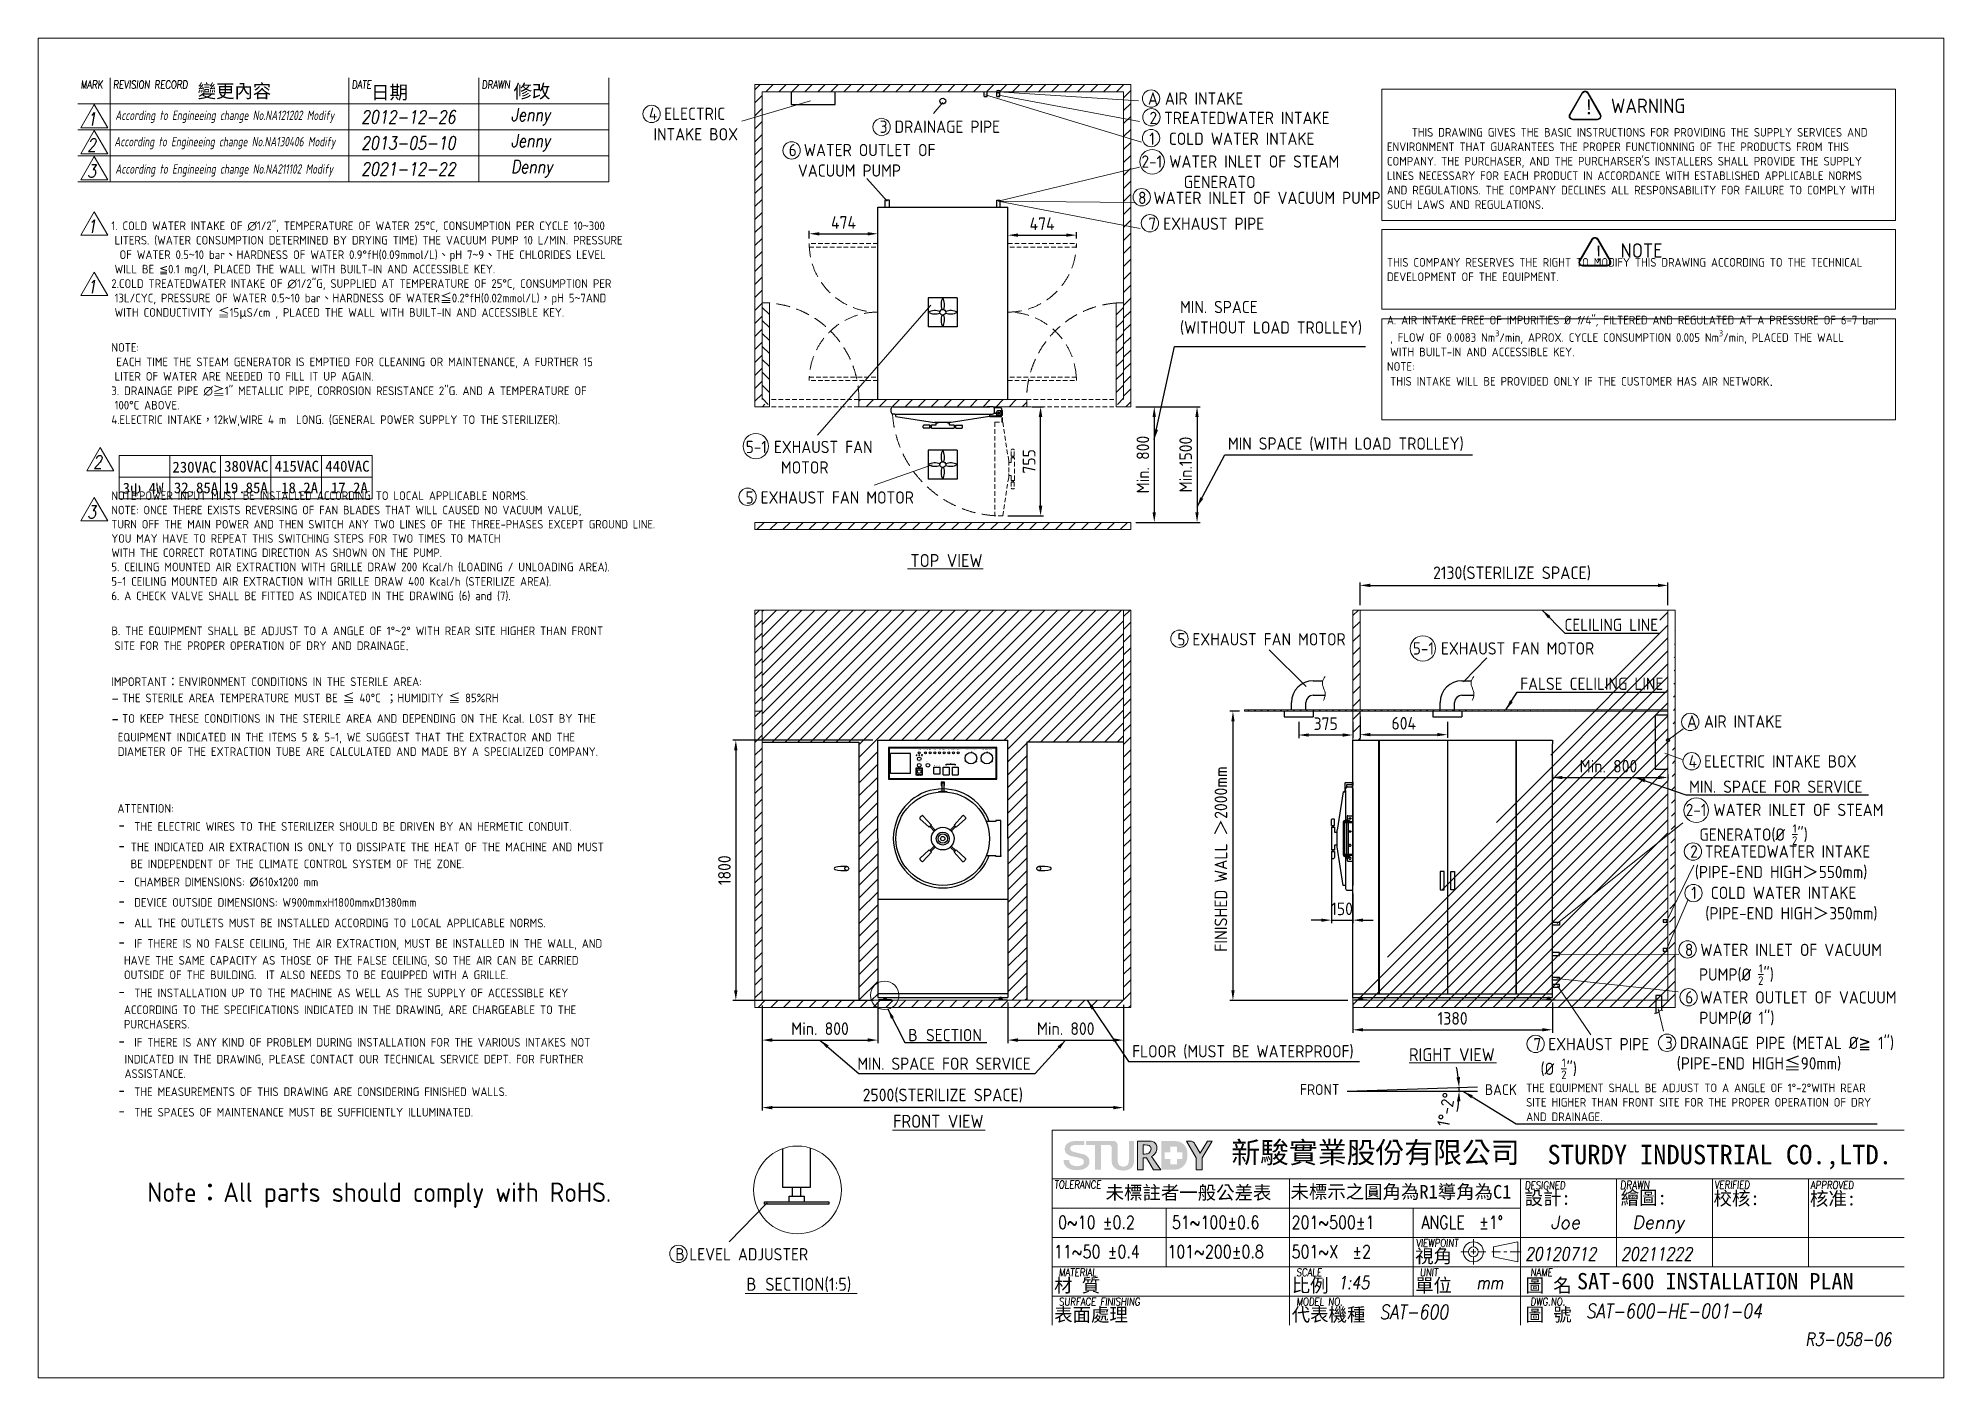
# Model space of a CAD drawing. Header units: millimetres. Extents: x -397499 to -384314, y -31382 to -22112.
import ezdxf
from ezdxf.enums import TextEntityAlignment as Align

# ---------------------------------------------------------------- set-up
doc = ezdxf.new("R2010")
doc.units = ezdxf.units.MM
doc.header["$MEASUREMENT"] = 0
doc.linetypes.add('HIDDEN', pattern=[9.525, 6.35, -3.175])
doc.layers.get('0').update_dxf_attribs({"lineweight": 25})
for name, color, linetype, lineweight in [('D', 3, 'Continuous', 13), ('F', 7, 'Continuous', 15), ('H', 2, 'HIDDEN', 15), ('S', 4, 'Continuous', 15), ('T', 4, 'Continuous', 15)]:
    doc.layers.add(name, color=color, linetype=linetype, lineweight=lineweight)
doc.styles.add('2', font='ARIAL.TTF')
doc.styles.get("Standard").update_dxf_attribs({"font": 'KAIU.TTF'})
doc.styles.add('STU25', font='isocp2.shx')
doc.styles.add('Text', font='romans.shx', dxfattribs={"width": 0.8, "oblique": 10})
doc.dimstyles.new('STU25', dxfattribs={"dimscale": 35, "dimtxt": 2.5, "dimasz": 2, "dimexe": 0.6, "dimexo": 1, "dimgap": 1, "dimtad": 1, "dimdsep": 46, "dimtxsty": 'STU25', "dimcen": 2, "dimazin": 2, "dimtfac": 1, "dimtmove": 0, "dimatfit": 3, "dimfxl": 0, "dimtolj": 1, "dimtzin": 0, "dimarcsym": 0})
doc.dimstyles.new('STU25$7', dxfattribs={"dimscale": 35, "dimtxt": 2.5, "dimasz": 2, "dimexe": 1.25, "dimexo": 0.625, "dimgap": 1, "dimtad": 0, "dimdec": 4, "dimdsep": 46, "dimtxsty": 'STU25', "dimcen": 2.5, "dimazin": 2, "dimtfac": 1, "dimtdec": 4, "dimtmove": 0, "dimatfit": 3, "dimfxl": 0, "dimtolj": 1, "dimtzin": 0, "dimarcsym": 0})
pattern_1 = [(45, (-157189.65, -9253.365), (-44.90128, 44.90128), [])]
pattern_2 = [(45, (-158479.32, -8515.313), (-44.90128, 44.90128), [])]

msp = doc.modelspace()

# ---------------------------------------------------------------- texts
at = {"lineweight": -3}
for s, p in [('變更內容', (-396395.834, -22525.13)), ('日期', (-395195.672, -22534.03)), ('修改', (-394210.194, -22526.91))]:
    msp.add_text(s, height=93.4085, dxfattribs=at).set_placement(p)
at = {"style": '2'}
for s, width, p in [('VACUUM', 1.2, (-391165.76, -27031.618)), ('STAND  BY', 1.05, (-391403.266, -27121.416)), ('POWER', 1.05, (-391403.266, -27038.182)), ('ADD WATER', 1.05, (-391360.766, -27038.189)), ('START', 1.05, (-391343.266, -27121.305)), ('HEAT', 1.05, (-391328.266, -27038.175)), ('VACUUM', 1.05, (-391295.766, -27038.056)), ('TEMP. CONTROL', 1.05, (-391280.266, -27148.633)), ('STERI.', 1.05, (-391263.266, -27038.189)), ('EXHAUST', 1.05, (-391230.766, -27038.156)), ('STERI.', 1.05, (-391217.168, -27148.332)), ('DRY', 1.05, (-391198.266, -27038.181)), ('TIMER', 1.05, (-391185.516, -27130.65)), ('RELEASE', 1.1, (-391165.766, -27038.204)), ('DRY', 1.05, (-391154.266, -27148.332)), ('COMPLETE', 1.05, (-391133.266, -27038.191)), ('CHAMBER  PRESSURE  GAUGE', 1.05, (-391045.267, -27038.191)), ('JACKET  PRESSURE  GAUGE', 1.05, (-390935.267, -27038.124))]:
    msp.add_text(s, height=3.5, dxfattribs=dict(at, width=width)).set_placement(p, align=Align.BOTTOM_CENTER)
at = {"style": '2', "width": 1.05}
msp.add_text('EMERGENCY', height=3.5, dxfattribs=at).set_placement((-391403.296, -27215.167), align=Align.TOP_CENTER)
at = {"layer": 'D', "color": 4}
msp.add_text('SAT-600 INSTALLATION PLAN', height=112.5, dxfattribs=at).set_placement((-386852.274, -30769.29))
at = {"layer": 'D', "color": 11, "attachment_point": 1}
for s, insert, char_height in [('{\\Fisocp2.shx;\\C3;A AIR INTAKE}', (-389820.885, -22487.76), 85), ('{\\Fisocp2.shx;\\C3;4 ELECTRIC \\P\\f???|b0|i0|c0|p65; \\Fisocp2.shx;INTAKE BOX}', (-393273.381, -22593.426), 85), ('{\\Fisocp3.shx;\\C3;2 \\Fisocp2.shx;TREATEDWATER INTAKE}', (-389809.699, -22621.985), 85), ('{\\Fisocp2.shx;\\C3;3 DRAINAGE PIPE}', (-391676.185, -22683.069), 85), ('{\\Fisocp2.shx;\\C3;1  COLD WATER INTAKE}', (-389811.776, -22766.343), 85), ('{\\Fisocp2.shx;\\C3;6 WATER OUTLET OF \\P\\f???|b0|i0|c0|p65;  \\Fisocp2.shx;VACUUM PUMP}', (-392305.878, -22844.54), 85), ('{\\Fisocp2.shx|c136;\\C3;2-1 WATER INLET OF STEAM \\P      GENERATO}', (-389865.066, -22923.752), 85), ('{\\Fisocp2.shx;\\C3;8 WATER INLET OF VACUUM PUMP}', (-389888.988, -23175.168), 85), ('{\\Fisocp2.shx;\\C3;7 EXHAUST PIPE}', (-389817.352, -23354.019), 85), ('{\\Fisocp2.shx|c136;\\C3;MIN. SPACE \\P(WITHOUT LOAD TROLLEY)}', (-389599.21, -23930.453), 85), ('{\\Fisocp2.shx;\\C3;5-1 EXHAUST FAN\\P     MOTOR}', (-392603.213, -24898.769), 85), ('{\\Fisocp2.shx;\\C3;MIN SPACE (WITH LOAD TROLLEY)}', (-389267.548, -24875.283), 85), ('{\\Fisocp2.shx;\\C3;5 EXHAUST FAN MOTOR}', (-392604.611, -25248.246), 85), ('{\\Fisocp2.shx;TOP VIEW}', (-391463.898, -25681.933), 90), ('{\\Fisocp2.shx;\\C3;5 EXHAUST FAN MOTOR}', (-389617.521, -26229.539), 85), ('{\\Fisocp.shx;\\C3;CELILING LINE}', (-386939.179, -26129.554), 85), ('{\\Fisocp2.shx;\\C3;5-1 EXHAUST FAN MOTOR}', (-387988.227, -26292.728), 85), ('{\\Fisocp2.shx;\\C3;FALSE CELILING LINE}', (-387245.541, -26537.161), 85), ('{\\Fisocp2.shx;\\C3;A AIR INTAKE}', (-386091.319, -26798.066), 85), ('{\\Fisocp2.shx;\\C3;4 ELECTRIC INTAKE BOX}', (-386079.699, -27074.421), 85), ('{\\Fisocp2.shx;\\C3;MIN. SPACE FOR SERVICE}', (-386076.668, -27249.49), 85), ('\\A1;{\\Fisocp3.shx;\\C3;2\\Fisocp2.shx;-1\\Fisocp3.shx; \\Fisocp2.shx;WATER INLET OF STEAM \\P\\f???|b0|i0|c0|p65;   \\Fisocp2.shx;GENERATO(%%c \\H0.7x;\\S1/2;\\H1.429x;")}', (-386100.01, -27409.998), 85), ('{\\Fisocp2.shx;\\C3;2 TREATEDWATER INTAKE\\P\\f???|b0|i0|c0|p65; \\Fisocp2.shx;(PIPE-END HIGH\\f新細明體|b0|i0|c136|p16;＞\\Fisocp2.shx;550mm)}', (-386069.108, -27697.801), 85), ('{\\Fisocp2.shx;\\C3;1  COLD WATER INTAKE\\P  (PIPE-END HIGH\\f新細明體|b0|i0|c136|p16;＞\\Fisocp2.shx;350mm)}', (-386062.18, -27983.542), 85), ('{\\Fisocp2.shx;\\C3;B\\f標楷體|b0|i0|c136|p65; \\Fisocp2.shx;SECTION}', (-391479.141, -28967.946), 85), ('{\\Fisocp2.shx;\\C3;3 DRAINAGE PIPE (METAL %%C\\f新細明體|b0|i0|c136|p18;≧\\Fisocp2.shx; 1")\\P\\f????|b0|i0|c0|p18; \\Fisocp2.shx; (PIPE-END HIGH\\f標楷體|b0|i0|c136|p65;≦\\Fisocp2.shx;90mm)}', (-386242.869, -29021.877), 85), ('{\\Fisocp2.shx;\\C3;FLOOR (MUST BE WATERPROOF)}', (-389929.484, -29080.166), 85), ('{\\Fisocp2.shx;RIGHT VIEW}', (-388015.33, -29101.038), 90), ('{\\Fisocp2.shx;\\C3;MIN. SPACE FOR SERVICE}', (-391831.395, -29166.029), 85), ('{\\Fisocp2.shx;\\C3;THE EQUIPMENT SHALL BE ADJUST TO A ANGLE OF 1%%d-2%%dWITH REAR \\PSITE HIGHER THAN FRONT SITE FOR THE PROPER OPERATION OF DRY \\PAND DRAINAGE.}', (-387204.209, -29345.708), 60), ('{\\Fisocp2.shx;FRONT VIEW}', (-391584.288, -29561.877), 90), ('{\\Fisocp2.shx;\\C3;B\\f???|b0|i0|c0|p65; \\Fisocp2.shx;LEVEL ADJUSTER}', (-393090.523, -30484.403), 85), ('{\\Fisocp2.shx;B} {\\Fisocp2.shx;SECTION(1:5)}', (-392598.239, -30689.41), 90)]:
    msp.add_mtext(s, dxfattribs=dict(at, insert=insert, char_height=char_height))
at = {"layer": 'D', "color": 11, "attachment_point": 1, "style": 'STU25'}
for s, insert, char_height in [('{\\f標楷體|b0|i0|c136|p65;!}', (-386804.372, -22538.961), 100), ('WARNING', (-386617.859, -22531.213), 100), ('\\A1;\\P\\H0.7042x;     THIS DRAWING GIVES THE BASIC INSTRUCTIONS FOR PROVIDING THE SUPPLY SERVICES AND\\PENVIRONMENT THAT GUARANTEES THE PROPER FUNCTIONNING OF THE PRODUCTS FROM THIS \\PCOMPANY. THE PURCHASER, AND THE PURCHARSER\'S INSTALLERS SHALL PROVIDE THE SUPPLY \\PLlNES NECESSARY FOR EACH PRODUCT IN ACCORDANCE WITH ESTABLlSHED APPLlCABLE NORMS \\PAND REGULATIONS. THE COMPANY DECLlNES ALL RESPONSABILlTY FOR FAILURE TO COMPLY WITH \\PSUCH LAWS AND REGULATIONS\\f????|b0|i0|c0|p54;.\\P\\P\\P\\P\\Fisocp2.shx|c0;THIS COMPANY RESERVES THE RIGHT TO MODIFY THIS DRAWING ACCORDING TO THE TECHNICAL \\PDEVELOPMENT OF THE EQUIPMENT.\\P\\P\\PA. AIR INTAKE FREE OF IMPURITIES %%C \\fISOCP2|b0|i1|c0|p2;1\\Fisocp2.shx|c0;/4"\\fISOCP2|b0|i1|c0|p2;, \\Fisocp2.shx|c0;FILTERED AND REGULATED AT A PRESSURE OF 6-7 bar\\P\\f????|b0|i0|c0|p54; \\Fisocp2.shx|c0;, FLOW OF 0.0083 Nm{\\H0.7x;\\S3^ ;}\\H1.0003x;/min, APROX. CYCLE CONSUMPTION 0.005 Nm{\\H0.7x;\\S3^ ;}\\H1.0003x;/min, PLACED THE WALL \\P\\f????|b0|i0|c0|p54; \\Fisocp2.shx|c0;WITH BUILT-IN AND ACCESSIBLE KEY.\\PNOTE:\\P\\f????|b0|i0|c0|p54; \\Fisocp2.shx|c0;THIS INTAKE WILL BE PROVIDED ONLY IF THE CUSTOMER HAS AIR NETWORK\\fArial|b0|i0|c0|p34;\\H1.1x;.', (-388167.392, -22592.388), 85.147853), ('{\\A1;}\\P{\\A1;\\fArial|b0|i0|c0|p34;\\H0.77509x;}\\P{\\A1;\\Fisocp2.shx;\\H0.70432x;1. COLD WATER INTAKE OF ∅1/2", TEMPERATURE OF WATER 25°C, CONSUMPTION PER CYCLE 10}{\\A1;\\f細明體|b0|i0|c136|p49;\\H0.70432x;~}{\\A1;\\Fisocp2.shx;\\H0.70432x;300 }\\P{\\A1;\\F???;\\H0.70432x; }{\\A1;\\Fisocp2.shx;\\H0.70432x;LITERS. (WATER CONSUMPTION DETERMINED BY DRYING TIME) THE VACUUM PUMP 10 L/MIN. PRESSURE}\\P{\\A1;\\F???;\\H0.70432x; }{\\A1;\\Fisocp2.shx;\\H0.70432x; OF WATER 0.5}{\\A1;\\f細明體|b0|i0|c136|p49;\\H0.70432x;~}{\\A1;\\Fisocp2.shx;\\H0.70432x;10 bar}{\\A1;\\f標楷體|b0|i0|c136|p65;\\H0.70432x;、}{\\A1;\\Fisocp2.shx;\\H0.70432x;HARDNESS OF WATER 0.9°fH(0.09mmol/L)}{\\A1;\\f標楷體|b0|i0|c136|p65;\\H0.70432x;、}{\\A1;\\Fisocp2.shx;\\H0.70432x;pH 7}{\\A1;\\f細明體|b0|i0|c136|p49;\\H0.70432x;~}{\\A1;\\Fisocp2.shx;\\H0.70432x;9}{\\A1;\\f標楷體|b0|i0|c136|p65;\\H0.70432x;、}{\\A1;\\Fisocp2.shx;\\H0.70432x;THE CHLORIDES LEVEL }\\P{\\A1;\\F???;\\H0.70432x; }{\\A1;\\Fisocp2.shx;\\H0.70432x;WILL BE }{\\A1;\\f新細明體|b0|i0|c136|p16;\\H0.70432x;≦}{\\A1;\\Fisocp2.shx;\\H0.70432x;0.1 mg/l, PLACED THE WALL WITH BUILT-IN AND ACCESSIBLE KEY.}\\P{\\A1;\\Fisocp2.shx;\\H0.70432x;2.COLD TREATEDWATER INTAKE OF ∅1/2"G, SUPPLIED AT TEMPERATURE OF 25°C, CONSUMPTION PER }\\P{\\A1;\\F????;\\H0.70432x; }{\\A1;\\Fisocp2.shx;\\H0.70432x;13L/CYC, PRESSURE OF WATER 0.5}{\\A1;\\f細明體|b0|i0|c136|p49;\\H0.70432x;~}{\\A1;\\Fisocp2.shx;\\H0.70432x;10 bar}{\\A1;\\f標楷體|b0|i0|c136|p65;\\H0.70432x;、}{\\A1;\\Fisocp2.shx;\\H0.70432x;HARDNESS OF WATER}{\\A1;\\f標楷體|b0|i0|c136|p65;\\H0.70432x;≦}{\\A1;\\Fisocp2.shx;\\H0.70432x;0.2°fH(0.02mmol/L)}{\\A1;\\f標楷體|b0|i0|c136|p65;\\H0.70432x;，}{\\A1;\\Fisocp2.shx;\\H0.70432x;pH 5}{\\A1;\\f細明體|b0|i0|c136|p49;\\H0.70432x;~}{\\A1;\\Fisocp2.shx;\\H0.70432x;7AND }\\P{\\A1;\\F???;\\H0.70432x; }{\\A1;\\Fisocp2.shx;\\H0.70432x;WITH CONDUCTIVITY }{\\A1;\\f標楷體|b0|i0|c136|p65;\\H0.70432x;≦}{\\A1;\\Fisocp2.shx;\\H0.70432x;15}{\\A1;\\f標楷體|b0|i0|c136|p65;\\H0.70432x;μ}{\\A1;\\Fisocp2.shx;\\H0.70432x;S/cm , PLACED THE WALL WITH BUILT-IN AND ACCESSIBLE KEY.}\\P{\\A1;\\Fisocp2.shx;\\H0.70432x;}\\P{\\A1;\\Fisocp2.shx;\\H0.70432x;NOTE:}\\P{\\A1;\\Fisocp2.shx;\\H0.70432x; EACH TIME THE STEAM GENERATOR IS EMPTIED FOR CLEANING OR MAINTENANCE, A FURTHER 15 }\\P{\\A1;\\F???;\\H0.70432x; }{\\A1;\\Fisocp2.shx;\\H0.70432x;LITER OF WATER ARE NEEDED TO FILL IT UP AGAIN.}\\P{\\A1;\\Fisocp2.shx;\\H0.70432x;3. DRAINAGE PIPE ∅}{\\A1;\\f標楷體|b0|i0|c136|p65;\\H0.70432x;≧}{\\A1;\\Fisocp2.shx;\\H0.70432x;1" METALLIC PIPE, CORROSION RESISTANCE 2"G. AND A TEMPERATURE OF }\\P{\\A1;\\F???;\\H0.70432x; }{\\A1;\\Fisocp2.shx;\\H0.70432x;100°C ABOVE.}\\P{\\A1;\\Fisocp2.shx;\\H0.70432x;4.ELECTRIC INTAKE}{\\A1;\\f標楷體|b0|i0|c136|p65;\\H0.70432x;，}{\\A1;\\Fisocp2.shx;\\H0.70432x;12kW,WIRE 4 m  LONG. (GENERAL POWER SUPPLY TO THE}{\\A1;\\F???;\\H0.70432x; }{\\A1;\\Fisocp2.shx;\\H0.70432x;STERILIZER).}\\P{\\A1;\\Fisocp2.shx;\\H0.70432x;}\\P{\\A1;\\Fisocp2.shx;\\H0.70432x;}\\P{\\A1;\\Fisocp2.shx;\\H0.70432x;}\\P{\\A1;\\Fisocp2.shx;\\H0.70432x;NOTE:POWER INPUT MUST BE INSTALLED ACCORDING TO LOCAL APPLICABLE NORMS.}\\P{\\A1;\\H0.69291x;NOTE: ONCE THERE EXISTS REVERSING OF FAN BLADES THAT WILL CAUSED NO VACUUM VALUE, }\\P{\\A1;\\H0.69291x;TURN OFF THE MAIN POWER AND THEN SWITCH ANY TWO LINES OF THE THREE-PHASES EXCEPT GROUND LINE. }\\P{\\A1;\\H0.69291x;YOU MAY HAVE TO REPEAT THIS SWITCHING STEPS FOR TWO TIMES TO MATCH }\\P{\\A1;\\H0.69291x;WITH THE CORRECT ROTATING DIRECTION AS SHOWN ON THE PUMP. }\\P{\\A1;\\Fisocp2.shx;\\H0.70432x;5. CEILING MOUNTED AIR EXTRACTION WITH GRILLE DRAW 200 Kcal/h (LOADING / UNLOADING AREA).}\\P{\\A1;\\Fisocp2.shx;\\H0.70432x;5-1 CEILING MOUNTED AIR EXTRACTION WITH GRILLE DRAW 400 Kcal/h (STERILIZE AREA).}\\P{\\A1;\\Fisocp2.shx;\\H0.70432x;6. A CHECK VALVE SHALL BE FITTED AS INDICATED IN THE DRAWING (6) and (7).}\\P{\\A1;\\Fisocp2.shx;\\H0.70432x;}\\P{\\A1;\\Fisocp2.shx;\\H0.70432x;B. THE EQUIPMENT SHALL BE ADJUST TO A ANGLE OF 1°}{\\A1;\\f細明體|b0|i0|c136|p49;\\H0.70432x;~}{\\A1;\\Fisocp2.shx;\\H0.70432x;2° WITH REAR SITE HIGHER THAN FRONT }\\P{\\A1;\\F???;\\H0.70432x; }{\\A1;\\Fisocp2.shx;\\H0.70432x;SITE FOR THE PROPER OPERATION OF DRY AND DRAINAGE}{\\A1;\\fArial|b0|i0|c0|p34;\\H0.77475x;.}\\P{\\A1;\\fArial|b0|i0|c0|p34;\\H0.77475x;}\\P{\\A1;\\Fisocp2.shx;\\H0.70402x;IMPORTANT}{\\A1;\\f標楷體|b0|i0|c136|p65;\\H0.70402x;：}{\\A1;\\Fisocp2.shx;\\H0.70402x;ENVIRONMENT CONDITIONS IN THE STERILE AREA:}\\P{\\A1;\\Fisocp2.shx;\\H1.00000x;-}{\\A1;\\F???;\\H0.70420x; }{\\A1;\\Fisocp2.shx;\\H0.70420x;THE STERILE AREA TEMPERATURE MUST BE }{\\A1;\\f標楷體|b0|i0|c136|p65;\\H0.70420x;≦}{\\A1;\\Fisocp2.shx;\\H0.70420x; 40°C }{\\A1;\\f標楷體|b0|i0|c136|p65;\\H0.70420x;；}{\\A1;\\Fisocp2.shx;\\H0.70420x;HUMIDITY }{\\A1;\\f標楷體|b0|i0|c136|p65;\\H0.70420x;≦}{\\A1;\\Fisocp2.shx;\\H0.70420x; 85%RH}\\P{\\A1;\\Fisocp2.shx;\\H1.00000x;-}{\\A1;\\F???;\\H0.70420x; }{\\A1;\\Fisocp2.shx;\\H0.70420x;TO KEEP THESE CONDITIONS IN THE STERILE AREA AND DEPENDING ON THE Kcal. LOST BY THE }\\P{\\A1;\\F???;\\H0.70420x;  }{\\A1;\\Fisocp2.shx;\\H0.70420x;EQUIPMENT INDICATED IN THE ITEMS 5 & 5-1, WE SUGGEST THAT THE EXTRACTOR AND THE }\\P{\\A1;\\F???;\\H0.70420x;  }{\\A1;\\Fisocp2.shx;\\H0.70420x;DIAMETER OF THE EXTRACTION TUBE ARE CALCULATED AND MADE BY A SPECIALIZED COMPANY.}', (-396992.421, -23096.911), 85.147853), ('{\\f標楷體|b0|i0|c136|p65;!}', (-386737.129, -23551.315), 100), ('NOTE', (-386550.617, -23531.947), 100), ('{\\f標楷體|b0|i0|c136|p65;230VAC}', (-396570.117, -25043.023), 75), ('{\\f標楷體|b0|i0|c136|p65;380VAC}', (-396212.234, -25036.837), 75), ('{\\f標楷體|b0|i0|c136|p65;415VAC}', (-395862.234, -25036.837), 75), ('{\\f標楷體|b0|i0|c136|p65;440VAC}', (-395512.234, -25036.837), 75), ('{\\f標楷體|b0|i0|c136|p65;3ψ 4W}', (-396914.552, -25189.062), 75), ('{\\f標楷體|b0|i0|c136|p65;32.85A}', (-396559.865, -25186.392), 75), ('{\\f標楷體|b0|i0|c136|p65;19.85A}', (-396216.549, -25186.392), 75), ('{\\f標楷體|b0|i0|c136|p65;18.2A}', (-395817.635, -25186.392), 75), ('{\\f標楷體|b0|i0|c136|p65;17.2A}', (-395473.317, -25186.392), 75), ('ATTENTION:\\P{\\f標楷體|b0|i0|c136|p65;\\H1.42x;- }THE ELECTRIC WIRES TO THE STERILIZER SHOULD BE DRIVEN BY AN HERMETIC CONDUIT.  \\P{\\f標楷體|b0|i0|c136|p65;\\H1.42x;-} THE INDICATED AIR EXTRACTION IS ONLY TO DISSIPATE THE HEAT OF THE MACHINE AND MUST \\P  {\\f???|b0|i0|c0|p65; }BE INDEPENDENT OF THE CLIMATE CONTROL SYSTEM OF THE ZONE.\\P{\\f標楷體|b0|i0|c136|p65;\\H1.42x;- }CHAMBER DIMENSIONS: {\\f???|b0|i0|c0|p65;%%C}610x1200 mm\\P{\\f標楷體|b0|i0|c136|p65;\\H1.42x;- }DEVICE OUTSIDE DIMENSIONS: W900mmxH1800mmxD1380mm\\P{\\f標楷體|b0|i0|c136|p65;\\H1.42x;- }ALL THE OUTLETS MUST BE INSTALLED ACCORDING TO LOCAL APPLICABLE NORMS.\\P{\\f標楷體|b0|i0|c136|p65;\\H1.42x;- }IF THERE IS NO FALSE CEILING, THE AIR EXTRACTION, MUST BE INSTALLED IN THE WALL, AND \\P{\\f???|b0|i0|c0|p65;  }HAVE THE SAME CAPACITY AS THOSE OF THE FALSE CEILING, SO THE AIR CAN BE CARRIED \\P{\\f???|b0|i0|c0|p65;  }OUTSIDE OF THE BUILDING.  IT ALSO NEEDS TO BE EQUIPPED WITH A GRILLE.\\P{\\f標楷體|b0|i0|c136|p65;\\H1.42x;- }THE INSTALLATION UP TO THE MACHINE AS WELL AS THE SUPPLY OF ACCESSIBLE KEY \\P{\\f???|b0|i0|c0|p65;  }ACCORDING TO THE SPECIFICATIONS INDICATED IN THE DRAWING, ARE CHARGEABLE TO THE \\P{\\f???|b0|i0|c0|p65;  }PURCHASERS.{\\fArial|b0|i0|c0|p34;\\H1.1x; \\P\\f標楷體|b0|i0|c136|p65;\\H1.291x;- }IF THERE IS ANY KIND OF PROBLEM DURING INSTALLATION FOR THE VARIOUS INTAKES NOT \\P{\\f???|b0|i0|c0|p65;\\H1.1x;  }INDICATED IN THE DRAWING, PLEASE CONTACT OUR TECHNICAL SERVICE DEPT. FOR FURTHER \\P{\\f???|b0|i0|c0|p65;\\H1.1x;  }ASSISTANCE.\\P{\\f標楷體|b0|i0|c136|p65;\\H1.42x;- }THE MEASUREMENTS OF THIS DRAWING ARE CONSIDERING FINISHED WALLS.\\P{\\f標楷體|b0|i0|c136|p65;\\H1.42x;- }THE SPACES OF MAINTENANCE MUST BE SUFFICIENTLY ILLUMINATED.', (-396950.021, -27411.926), 59.963277), ('\\A1;{\\C3;8 WATER INLET OF VACUUM \\P  PUMP(%%c \\H0.7x;\\S1/2;\\H1.429x;")}', (-386105.716, -28378.402), 85), ('{\\C3;6 WATER OUTLET OF VACUUM \\P  PUMP(%%c 1")}', (-386103.617, -28707.353), 85), ('\\A1;{\\C3;7 EXHAUST PIPE\\P (%%c \\H0.7x;\\S1/2;\\H1.429x;")}', (-387153.226, -29030.763), 85)]:
    msp.add_mtext(s, dxfattribs=dict(at, insert=insert, char_height=char_height))
at = {"layer": 'D', "linetype": 'Continuous', "char_height": 75, "width": 218.181, "attachment_point": 1}
for s, insert in [('{\\Fisocp2.shx;FRONT}', (-388768.529, -29349.926)), ('{\\Fisocp2.shx;BACK}', (-387490.005, -29350.377))]:
    msp.add_mtext(s, dxfattribs=dict(at, insert=insert))
at = {"layer": 'D', "color": 0, "insert": (-396743.77, -30030.198), "char_height": 135.00867, "attachment_point": 1, "style": 'STU25'}
msp.add_mtext('Note{\\f標楷體|b0|i0|c136|p65;：}All parts should comply with RoHS.', dxfattribs=at)
at = {"layer": 'F', "color": 1, "lineweight": 15, "style": 'Text', "oblique": 5, "width": 0.8}
for s, p in [('MARK', (-397205.266, -22460.645)), ('REVISION RECORD', (-396980.266, -22460.645)), ('DATE', (-395330.116, -22460.645)), ('DRAWN', (-394430.116, -22460.645))]:
    msp.add_text(s, height=54, dxfattribs=at).set_placement(p)
at = {"layer": 'T', "lineweight": 20, "style": 'Text', "oblique": 10, "width": 0.8}
for s, height, p in [('1', 90, (-397159.89, -22717.473)), ('2012-12-26', 90, (-395264.628, -22702.951)), ('Jenny', 90, (-394228.169, -22687.151)), ('2', 90, (-397159.89, -22897.473)), ('2013-05-10', 90, (-395264.628, -22882.951)), ('Jenny', 90, (-394228.169, -22867.151)), ('3', 90, (-397159.89, -23077.473)), ('2021-12-22', 90, (-395264.628, -23062.951)), ('Denny', 90, (-394228.169, -23047.151)), ('1', 90, (-397159.89, -23458.657)), ('1', 90, (-397159.89, -23876.433)), ('2', 90, (-397118.661, -25090.273)), ('3', 90, (-397159.89, -25436.357)), ('20120712', 90, (-387212.017, -30569.074)), ('20211222', 90, (-386548.267, -30569.074)), ('1:45', 90, (-388505.669, -30767.952)), ('mm', 90, (-387549.053, -30767.697)), ('SAT-600', 99, (-388218.709, -30975.554)), ('SAT-600-HE-001-04', 99, (-386790.93, -30969.26))]:
    msp.add_text(s, height=height, dxfattribs=at).set_placement(p)
at = {"layer": 'T', "lineweight": 20, "style": 'Text', "oblique": 10}
for s, p in [('Joe', (-387034.697, -30351.162)), ('Denny', (-386469.643, -30351.162))]:
    msp.add_text(s, height=90, dxfattribs=at).set_placement(p)
at = {"layer": 'T', "linetype": 'Continuous', "lineweight": 20, "attachment_point": 1, "style": 'Text'}
for s, insert, char_height in [('{\\Fisocp2.shx|c136;According to Engineeing change No.NA121202 Modify}', (-396965.51, -22614.042), 65), ('{\\Fisocp2.shx|c136;According to Engineeing change No.NA130406 Modify}', (-396972.404, -22796.14), 65), ('{\\Fisocp2.shx|c136;According to Engineeing change No.NA211102 Modify}', (-396965.294, -22985.276), 65), ('{R3-058-06}', (-385273.359, -31070.301), 90)]:
    msp.add_mtext(s, dxfattribs=dict(at, insert=insert, char_height=char_height))

# ---------------------------------------------------------------- blocks, each defined once
blk = doc.blocks.new('*D1')
at = {"layer": 'D', "color": 0, "linetype": 'Continuous', "lineweight": -2}
for p, q in [((-388353, -26805), (-388353, -26953)), ((-387749, -26844), (-387749, -26953)), ((-388283, -26932), (-387819, -26932))]:
    blk.add_line(p, q, dxfattribs=at)
at = {"layer": 'D', "color": 0}
for points in [[(-388283, -26920), (-388283, -26943), (-388353, -26932)], [(-387819, -26943), (-387819, -26920), (-387749, -26932)]]:
    blk.add_solid(points, dxfattribs=at)
at = {"layer": 'Defpoints', "color": 0}
for p in [(-388353, -26770), (-387749, -26809), (-387749, -26932)]:
    blk.add_point(p, dxfattribs=at)
at = {"layer": 'D', "color": 0, "insert": (-388051, -26853), "char_height": 87.5, "attachment_point": 5, "style": 'STU25'}
blk.add_mtext('\\A1;604', dxfattribs=at)
blk = doc.blocks.new('*D2')
at = {"layer": 'D', "color": 0, "lineweight": -2}
for p, q in [((-392490, -28805), (-392490, -29066)), ((-391690, -28785), (-391690, -29066)), ((-392420, -29045), (-391760, -29045))]:
    blk.add_line(p, q, dxfattribs=at)
at = {"layer": 'D', "color": 0}
for points in [[(-392420, -29033), (-392420, -29057), (-392490, -29045)], [(-391760, -29057), (-391760, -29033), (-391690, -29045)]]:
    blk.add_solid(points, dxfattribs=at)
at = {"layer": 'Defpoints', "color": 0}
for p in [(-392490, -28770), (-391690, -28750), (-391690, -29045)]:
    blk.add_point(p, dxfattribs=at)
at = {"layer": 'D', "color": 0, "insert": (-392090, -28966), "char_height": 87.5, "attachment_point": 5, "style": 'STU25'}
blk.add_mtext('\\A1;Min. 800', dxfattribs=at)
blk = doc.blocks.new('*D3')
at = {"layer": 'D', "color": 0, "lineweight": -2}
for p, q in [((-390790, -28785), (-390790, -29066)), ((-389990, -28805), (-389990, -29066)), ((-390720, -29045), (-390060, -29045))]:
    blk.add_line(p, q, dxfattribs=at)
at = {"layer": 'D', "color": 0}
for points in [[(-390720, -29033), (-390720, -29057), (-390790, -29045)], [(-390060, -29057), (-390060, -29033), (-389990, -29045)]]:
    blk.add_solid(points, dxfattribs=at)
at = {"layer": 'Defpoints', "color": 0}
for p in [(-390790, -28750), (-389990, -28770), (-389990, -29045)]:
    blk.add_point(p, dxfattribs=at)
at = {"layer": 'D', "color": 0, "insert": (-390390, -28966), "char_height": 87.5, "attachment_point": 5, "style": 'STU25'}
blk.add_mtext('\\A1;Min. 800', dxfattribs=at)
blk = doc.blocks.new('*D4')
at = {"layer": 'D', "color": 0, "lineweight": -2}
for p, q in [((-391725, -26970), (-392693, -26970)), ((-392672, -27040), (-392672, -28700)), ((-391720, -28770), (-392693, -28770))]:
    blk.add_line(p, q, dxfattribs=at)
at = {"layer": 'D', "color": 0}
for points in [[(-392661, -27040), (-392684, -27040), (-392672, -26970)], [(-392684, -28700), (-392661, -28700), (-392672, -28770)]]:
    blk.add_solid(points, dxfattribs=at)
at = {"layer": 'Defpoints', "color": 0}
for p in [(-391690, -26970), (-392672, -28770), (-391685, -28770)]:
    blk.add_point(p, dxfattribs=at)
at = {"layer": 'D', "color": 0, "insert": (-392751, -27870), "char_height": 87.5, "attachment_point": 5, "rotation": 90, "style": 'STU25'}
blk.add_mtext('\\A1;1800', dxfattribs=at)
blk = doc.blocks.new('*D5')
at = {"layer": 'D', "color": 0, "lineweight": -2}
for p, q in [((-387023, -27208), (-387023, -27249)), ((-386953, -27228), (-386293, -27228)), ((-386223, -27208), (-386223, -27249))]:
    blk.add_line(p, q, dxfattribs=at)
at = {"layer": 'D', "color": 0}
for points in [[(-386953, -27217), (-386953, -27240), (-387023, -27228)], [(-386293, -27240), (-386293, -27217), (-386223, -27228)]]:
    blk.add_solid(points, dxfattribs=at)
at = {"layer": 'Defpoints', "color": 0}
for p in [(-387023, -27173), (-386223, -27173), (-386223, -27228)]:
    blk.add_point(p, dxfattribs=at)
at = {"layer": 'D', "color": 0, "insert": (-386635, -27150), "char_height": 87.5, "attachment_point": 5, "style": 'STU25'}
blk.add_mtext('\\A1;{\\Fisocp2.shx;Min. 800}', dxfattribs=at)
blk = doc.blocks.new('*D8')
at = {"layer": 'D', "color": 0, "lineweight": -2}
for p, q in [((-390790, -23524), (-390790, -23455)), ((-390316, -23499), (-390316, -23455)), ((-390720, -23476), (-390386, -23476))]:
    blk.add_line(p, q, dxfattribs=at)
at = {"layer": 'D', "color": 0}
for points in [[(-390720, -23464), (-390720, -23487), (-390790, -23476)], [(-390386, -23487), (-390386, -23464), (-390316, -23476)]]:
    blk.add_solid(points, dxfattribs=at)
at = {"layer": 'Defpoints', "color": 0}
for p in [(-390790, -23559), (-390316, -23476), (-390316, -23534)]:
    blk.add_point(p, dxfattribs=at)
at = {"layer": 'D', "color": 0, "insert": (-390553, -23397), "char_height": 87.5, "attachment_point": 5, "style": 'STU25'}
blk.add_mtext('\\A1;474', dxfattribs=at)
blk = doc.blocks.new('*D9')
at = {"layer": 'D', "color": 0, "lineweight": -2}
for p, q in [((-392164, -23499), (-392164, -23445)), ((-392094, -23466), (-391760, -23466)), ((-391690, -23499), (-391690, -23445))]:
    blk.add_line(p, q, dxfattribs=at)
at = {"layer": 'D', "color": 0}
for points in [[(-392094, -23455), (-392094, -23478), (-392164, -23466)], [(-391760, -23478), (-391760, -23455), (-391690, -23466)]]:
    blk.add_solid(points, dxfattribs=at)
at = {"layer": 'Defpoints', "color": 0}
for p in [(-391690, -23466), (-392164, -23534), (-391690, -23534)]:
    blk.add_point(p, dxfattribs=at)
at = {"layer": 'D', "color": 0, "insert": (-391927, -23388), "char_height": 87.5, "attachment_point": 5, "style": 'STU25'}
blk.add_mtext('\\A1;474', dxfattribs=at)
blk = doc.blocks.new('*D10')
at = {"layer": 'D', "color": 0, "lineweight": -2}
for p, q in [((-390624, -24663), (-390543, -24663)), ((-390564, -25348), (-390564, -24733)), ((-390790, -25418), (-390543, -25418))]:
    blk.add_line(p, q, dxfattribs=at)
at = {"layer": 'D', "color": 0}
for points in [[(-390552, -24733), (-390576, -24733), (-390564, -24663)], [(-390576, -25348), (-390552, -25348), (-390564, -25418)]]:
    blk.add_solid(points, dxfattribs=at)
at = {"layer": 'Defpoints', "color": 0}
for p in [(-390659, -24663), (-390564, -24663), (-390825, -25418)]:
    blk.add_point(p, dxfattribs=at)
at = {"layer": 'D', "color": 0, "insert": (-390643, -25041), "char_height": 87.5, "attachment_point": 5, "rotation": 90, "style": 'STU25'}
blk.add_mtext('\\A1;{\\Fisocp2.shx;755}', dxfattribs=at)
blk = doc.blocks.new('*D11')
at = {"layer": 'D', "color": 0, "lineweight": -2}
for p, q in [((-388403, -28785), (-388403, -28995)), ((-387023, -28785), (-387023, -28995)), ((-388333, -28974), (-387093, -28974))]:
    blk.add_line(p, q, dxfattribs=at)
at = {"layer": 'D', "color": 0}
for points in [[(-388333, -28962), (-388333, -28985), (-388403, -28974)], [(-387093, -28985), (-387093, -28962), (-387023, -28974)]]:
    blk.add_solid(points, dxfattribs=at)
at = {"layer": 'Defpoints', "color": 0}
for p in [(-388403, -28750), (-387023, -28750), (-387023, -28974)]:
    blk.add_point(p, dxfattribs=at)
at = {"layer": 'D', "color": 0, "insert": (-387713, -28895), "char_height": 87.5, "attachment_point": 5, "style": 'STU25'}
blk.add_mtext('\\A1;1380', dxfattribs=at)
blk = doc.blocks.new('*D12')
at = {"layer": 'D', "color": 0, "lineweight": -2}
for p, q in [((-388552, -27763), (-388552, -28236)), ((-388403, -28030), (-388403, -28236)), ((-388622, -28215), (-388692, -28215)), ((-388552, -28215), (-388403, -28215)), ((-388333, -28215), (-388263, -28215))]:
    blk.add_line(p, q, dxfattribs=at)
at = {"layer": 'D', "color": 0}
for points in [[(-388622, -28227), (-388622, -28204), (-388552, -28215)], [(-388333, -28204), (-388333, -28227), (-388403, -28215)]]:
    blk.add_solid(points, dxfattribs=at)
at = {"layer": 'Defpoints', "color": 0}
for p in [(-388552, -27728), (-388403, -27995), (-388403, -28215)]:
    blk.add_point(p, dxfattribs=at)
at = {"layer": 'D', "color": 0, "insert": (-388478, -28137), "char_height": 87.5, "attachment_point": 5, "style": 'STU25'}
blk.add_mtext('\\A1;{\\Fisocp2.shx;150}', dxfattribs=at)
blk = doc.blocks.new('*D13')
at = {"layer": 'D', "color": 0, "lineweight": -2}
for p, q in [((-389905, -24663), (-389756, -24663)), ((-389777, -24733), (-389777, -25393)), ((-389905, -25463), (-389756, -25463))]:
    blk.add_line(p, q, dxfattribs=at)
at = {"layer": 'D', "color": 0}
for points in [[(-389766, -24733), (-389789, -24733), (-389777, -24663)], [(-389789, -25393), (-389766, -25393), (-389777, -25463)]]:
    blk.add_solid(points, dxfattribs=at)
at = {"layer": 'Defpoints', "color": 0}
for p in [(-389940, -24663), (-389940, -25463), (-389777, -25463)]:
    blk.add_point(p, dxfattribs=at)
at = {"layer": 'D', "color": 0, "insert": (-389856, -25063), "char_height": 87.5, "attachment_point": 5, "rotation": 90, "style": 'STU25'}
blk.add_mtext('\\A1;{\\Fisocp2.shx;Min. 800}', dxfattribs=at)
blk = doc.blocks.new('*D14')
at = {"layer": 'D', "color": 0, "lineweight": -2}
for p, q in [((-389905, -24663), (-389460, -24663)), ((-389481, -24733), (-389481, -25393)), ((-389905, -25463), (-389460, -25463))]:
    blk.add_line(p, q, dxfattribs=at)
at = {"layer": 'D', "color": 0}
for points in [[(-389470, -24733), (-389493, -24733), (-389481, -24663)], [(-389493, -25393), (-389470, -25393), (-389481, -25463)]]:
    blk.add_solid(points, dxfattribs=at)
at = {"layer": 'Defpoints', "color": 0}
for p in [(-389940, -24663), (-389940, -25463), (-389481, -25463)]:
    blk.add_point(p, dxfattribs=at)
at = {"layer": 'D', "color": 0, "insert": (-389560, -25063), "char_height": 87.5, "attachment_point": 5, "rotation": 90, "style": 'STU25'}
blk.add_mtext('\\A1;{\\Fisocp2.shx;Min.1500}', dxfattribs=at)
blk = doc.blocks.new('*D15')
at = {"layer": 'D', "color": 0, "linetype": 'Continuous', "lineweight": -2}
for p, q in [((-388778, -26844), (-388778, -26955)), ((-388403, -26844), (-388403, -26955)), ((-388708, -26934), (-388473, -26934))]:
    blk.add_line(p, q, dxfattribs=at)
at = {"layer": 'D', "color": 0}
for points in [[(-388708, -26923), (-388708, -26946), (-388778, -26934)], [(-388473, -26946), (-388473, -26923), (-388403, -26934)]]:
    blk.add_solid(points, dxfattribs=at)
at = {"layer": 'Defpoints', "color": 0}
for p in [(-388778, -26809), (-388403, -26809), (-388403, -26934)]:
    blk.add_point(p, dxfattribs=at)
at = {"layer": 'D', "color": 0, "insert": (-388591, -26856), "char_height": 87.5, "attachment_point": 5, "style": 'STU25'}
blk.add_mtext('\\A1;375', dxfattribs=at)
blk = doc.blocks.new('*D17')
at = {"layer": 'D', "color": 0, "linetype": 'Continuous', "lineweight": -2}
for start, end in [(7.1806, 12.3613), (0, 2), (349.6387, 354.8194)]:
    blk.add_arc((-388442, -29399), 774, start, end, dxfattribs=at)
at = {"layer": 'D', "color": 0}
for points in [[(-387686, -29303), (-387662, -29301), (-387668, -29372)], [(-387659, -29470), (-387683, -29468), (-387668, -29399)]]:
    blk.add_solid(points, dxfattribs=at)
at = {"layer": 'Defpoints', "color": 0}
for p in [(-388442, -29399), (-388442, -29399), (-387668, -29381), (-387542, -29368), (-387541, -29399)]:
    blk.add_point(p, dxfattribs=at)
at = {"layer": 'D', "color": 0, "insert": (-387758, -29526), "char_height": 87.5, "attachment_point": 5, "rotation": 79.526, "style": 'STU25'}
blk.add_mtext('1%%D-2%%D', dxfattribs=at)
blk = doc.blocks.new('*D18')
at = {"layer": 'D', "color": 0, "lineweight": -2}
for p, q in [((-389188, -26770), (-389254, -26770)), ((-389233, -26840), (-389233, -28700)), ((-388438, -28770), (-389254, -28770))]:
    blk.add_line(p, q, dxfattribs=at)
at = {"layer": 'D', "color": 0}
for points in [[(-389221, -26840), (-389244, -26840), (-389233, -26770)], [(-389244, -28700), (-389221, -28700), (-389233, -28770)]]:
    blk.add_solid(points, dxfattribs=at)
at = {"layer": 'Defpoints', "color": 0}
for p in [(-389153, -26770), (-389233, -28770), (-388403, -28770)]:
    blk.add_point(p, dxfattribs=at)
at = {"layer": 'D', "color": 0, "insert": (-389360, -28434), "char_height": 87.5, "attachment_point": 1, "rotation": 90, "style": 'STU25'}
blk.add_mtext('\\A1;{\\Fisocp2.shx;FINISHED WALL \\f新細明體|b0|i0|c136|p16;＞\\Fisocp2.shx;2000mm}', dxfattribs=at)
blk = doc.blocks.new('*D19')
at = {"layer": 'D', "color": 0, "lineweight": -2}
for p, q in [((-388353, -26035), (-388353, -25878)), ((-388283, -25899), (-386293, -25899)), ((-386223, -26035), (-386223, -25878))]:
    blk.add_line(p, q, dxfattribs=at)
at = {"layer": 'D', "color": 0}
for points in [[(-388283, -25887), (-388283, -25911), (-388353, -25899)], [(-386293, -25911), (-386293, -25887), (-386223, -25899)]]:
    blk.add_solid(points, dxfattribs=at)
at = {"layer": 'Defpoints', "color": 0}
for p in [(-386223, -25899), (-388353, -26070), (-386223, -26070)]:
    blk.add_point(p, dxfattribs=at)
at = {"layer": 'D', "color": 0, "insert": (-387302, -25816), "char_height": 87.5, "attachment_point": 5, "style": 'STU25'}
blk.add_mtext('\\A1;{\\Fisocp2.shx;2130(STERILIZE SPACE)}', dxfattribs=at)
blk = doc.blocks.new('*D20')
at = {"layer": 'D', "color": 0, "lineweight": -2}
for p, q in [((-392490, -28805), (-392490, -29533)), ((-389990, -28802), (-389990, -29533)), ((-390060, -29512), (-392420, -29512))]:
    blk.add_line(p, q, dxfattribs=at)
at = {"layer": 'D', "color": 0}
for points in [[(-392420, -29501), (-392420, -29524), (-392490, -29512)], [(-390060, -29524), (-390060, -29501), (-389990, -29512)]]:
    blk.add_solid(points, dxfattribs=at)
at = {"layer": 'Defpoints', "color": 0}
for p in [(-392490, -28770), (-389990, -28767), (-392490, -29512)]:
    blk.add_point(p, dxfattribs=at)
at = {"layer": 'D', "color": 0, "insert": (-391240, -29429), "char_height": 87.5, "attachment_point": 5, "style": 'STU25'}
blk.add_mtext('\\A1;{\\Fisocp2.shx;2500(STERILIZE SPACE)}', dxfattribs=at)
blk = doc.blocks.new('新駿LOGO')
at = {"layer": 'F'}
h = blk.add_hatch(color=256, dxfattribs=at)
edge = h.paths.add_edge_path()
edge.add_spline(control_points=[(-529.05, -442.14), (-529.05, -442.31), (-529.02, -442.45), (-528.95, -442.56), (-528.89, -442.68), (-528.8, -442.78), (-528.69, -442.85), (-528.57, -442.93), (-528.44, -442.98), (-528.29, -443.01), (-528.15, -443.05), (-527.99, -443.07), (-527.81, -443.07), (-527.62, -443.07), (-527.47, -443.05), (-527.33, -443.01), (-527.2, -442.97), (-527.09, -442.92), (-527.01, -442.86), (-526.93, -442.8), (-526.87, -442.73), (-526.83, -442.65), (-526.8, -442.57), (-526.78, -442.49), (-526.78, -442.41), (-526.78, -442.25), (-526.82, -442.13), (-526.91, -442.05), (-526.99, -441.97), (-527.08, -441.91), (-527.18, -441.88), (-527.36, -441.83), (-527.56, -441.77), (-527.79, -441.72), (-528.02, -441.67), (-528.3, -441.61), (-528.64, -441.53), (-528.85, -441.48), (-529.02, -441.41), (-529.16, -441.34), (-529.3, -441.26), (-529.41, -441.17), (-529.5, -441.07), (-529.58, -440.98), (-529.64, -440.87), (-529.67, -440.77), (-529.7, -440.66), (-529.72, -440.55), (-529.72, -440.43), (-529.72, -440.22), (-529.67, -440.03), (-529.57, -439.87), (-529.46, -439.71), (-529.33, -439.58), (-529.16, -439.47), (-528.99, -439.37), (-528.85, -439.31), (-528.64, -439.26), (-528.43, -439.21), (-528.13, -439.2), (-527.91, -439.2), (-527.66, -439.2), (-526.73, -439.2), (-526.73, -439.2), (-526.73, -439.2), (-526.73, -439.81), (-526.73, -439.81), (-526.73, -439.81), (-528.14, -439.8), (-528.28, -439.83), (-528.39, -439.85), (-528.48, -439.86), (-528.56, -439.9), (-528.65, -439.94), (-528.72, -440), (-528.78, -440.07), (-528.84, -440.14), (-528.87, -440.23), (-528.87, -440.34), (-528.87, -440.5), (-528.81, -440.62), (-528.7, -440.7), (-528.6, -440.79), (-528.46, -440.85), (-528.28, -440.9), (-528.27, -440.9), (-528.19, -440.92), (-528.07, -440.95), (-527.94, -440.98), (-527.8, -441.01), (-527.65, -441.05), (-527.49, -441.09), (-527.34, -441.12), (-527.19, -441.16), (-527.04, -441.19), (-526.94, -441.21), (-526.87, -441.23), (-526.71, -441.27), (-526.58, -441.34), (-526.46, -441.41), (-526.34, -441.49), (-526.24, -441.58), (-526.16, -441.67), (-526.08, -441.77), (-526.02, -441.88), (-525.98, -441.99), (-525.94, -442.1), (-525.92, -442.22), (-525.92, -442.33), (-525.92, -442.57), (-525.98, -442.78), (-526.09, -442.95), (-526.2, -443.12), (-526.35, -443.26), (-526.53, -443.37), (-526.71, -443.48), (-526.92, -443.55), (-527.15, -443.61), (-527.39, -443.66), (-527.62, -443.68), (-527.87, -443.68), (-528.14, -443.68), (-528.41, -443.65), (-528.65, -443.59), (-528.9, -443.53), (-529.11, -443.44), (-529.3, -443.31), (-529.48, -443.19), (-529.63, -443.03), (-529.74, -442.83), (-529.84, -442.64), (-529.9, -442.41), (-529.91, -442.14), (-529.91, -442.14), (-529.05, -442.14), (-529.05, -442.14)], knot_values=[0, 0, 0, 0, 1, 1, 1, 2, 2, 2, 3, 3, 3, 4, 4, 4, 5, 5, 5, 6, 6, 6, 7, 7, 7, 8, 8, 8, 9, 9, 9, 10, 10, 10, 11, 11, 11, 12, 12, 12, 13, 13, 13, 14, 14, 14, 15, 15, 15, 16, 16, 16, 17, 17, 17, 18, 18, 18, 19, 19, 19, 20, 20, 20, 21, 21, 21, 22, 22, 22, 23, 23, 23, 24, 24, 24, 25, 25, 25, 26, 26, 26, 27, 27, 27, 28, 28, 28, 29, 29, 29, 30, 30, 30, 31, 31, 31, 32, 32, 32, 33, 33, 33, 34, 34, 34, 35, 35, 35, 36, 36, 36, 37, 37, 37, 38, 38, 38, 39, 39, 39, 40, 40, 40, 41, 41, 41, 42, 42, 42, 43, 43, 43, 44, 44, 44, 45, 45, 45, 45], degree=3, periodic=0)
edge = h.paths.add_edge_path()
edge.add_spline(control_points=[(-522.53, -440.14), (-522.54, -440.04), (-522.57, -439.94), (-522.63, -439.9), (-522.77, -439.79), (-522.9, -439.81), (-522.9, -439.81), (-522.9, -439.81), (-523.02, -439.81), (-523.02, -439.81), (-523.02, -439.81), (-524.14, -439.81), (-524.14, -439.81), (-524.14, -439.81), (-524.14, -443.62), (-524.14, -443.62), (-524.14, -443.62), (-525.06, -443.62), (-525.06, -443.62), (-525.06, -443.62), (-525.06, -439.81), (-525.06, -439.81), (-525.06, -439.81), (-526.47, -439.81), (-526.47, -439.81), (-526.47, -439.81), (-526.47, -439.2), (-526.47, -439.2), (-526.47, -439.2), (-522.39, -439.2), (-522.39, -439.2)], knot_values=[5.578051, 5.578051, 5.578051, 5.578051, 6, 6, 6, 7, 7, 7, 8, 8, 8, 9, 9, 9, 10, 10, 10, 11, 11, 11, 12, 12, 12, 13, 13, 13, 14, 14, 14, 15, 15, 15, 15], degree=3, periodic=0)
edge.add_spline(control_points=[(-522.4, -439.2), (-522.31, -439.2), (-522.22, -439.2), (-522.22, -439.2), (-522.22, -439.2), (-521.96, -439.19), (-521.76, -439.41), (-521.58, -439.61), (-521.61, -439.85), (-521.61, -439.85), (-521.61, -439.85), (-521.61, -441.92), (-521.61, -441.92), (-521.61, -442.41), (-521.52, -442.73), (-521.36, -442.89), (-521.19, -443.05), (-520.97, -443.13), (-520.71, -443.13), (-520.45, -443.13), (-520.24, -443.05), (-520.09, -442.89), (-519.93, -442.74), (-519.86, -442.43), (-519.86, -441.98), (-519.86, -441.98), (-519.86, -439.2), (-519.86, -439.2), (-519.86, -439.2), (-519.05, -439.2), (-519.05, -439.2), (-519.05, -439.2), (-519.05, -441.92), (-519.05, -441.92), (-519.05, -442.43), (-519.12, -442.8), (-519.25, -443.02), (-519.38, -443.24), (-519.56, -443.42), (-519.8, -443.54), (-520.05, -443.67), (-520.35, -443.74), (-520.73, -443.74), (-521.09, -443.74), (-521.41, -443.68), (-521.67, -443.56), (-521.93, -443.44), (-522.14, -443.26), (-522.3, -443.03), (-522.45, -442.8), (-522.53, -442.42), (-522.53, -441.91), (-522.53, -441.91), (-522.53, -440.92), (-522.53, -440.14)], knot_values=[0.44538, 0.44538, 0.44538, 0.44538, 1, 1, 1, 2, 2, 2, 3, 3, 3, 4, 4, 4, 5, 5, 5, 6, 6, 6, 7, 7, 7, 8, 8, 8, 9, 9, 9, 10, 10, 10, 11, 11, 11, 12, 12, 12, 13, 13, 13, 14, 14, 14, 15, 15, 15, 16, 16, 16, 17, 17, 17, 17.603917, 17.603917, 17.603917, 17.603917], degree=3, periodic=0)
h = blk.add_hatch(color=256, dxfattribs=at)
edge = h.paths.add_edge_path()
edge.add_spline(control_points=[(-526.47, -439.2), (-526.47, -439.2), (-526.47, -439.81), (-526.47, -439.81)], knot_values=[-14, -14, -14, -14, -13, -13, -13, -13], degree=3, periodic=0)
edge.add_spline(control_points=[(-526.47, -439.81), (-526.47, -439.81), (-525.06, -439.81), (-525.06, -439.81)], knot_values=[-13, -13, -13, -13, -12, -12, -12, -12], degree=3, periodic=0)
edge.add_spline(control_points=[(-525.06, -439.81), (-525.06, -439.81), (-525.06, -443.62), (-525.06, -443.62)], knot_values=[-12, -12, -12, -12, -11, -11, -11, -11], degree=3, periodic=0)
edge.add_spline(control_points=[(-525.06, -443.62), (-525.06, -443.62), (-524.14, -443.62), (-524.14, -443.62)], knot_values=[-11, -11, -11, -11, -10, -10, -10, -10], degree=3, periodic=0)
edge.add_spline(control_points=[(-524.14, -443.62), (-524.14, -443.62), (-524.14, -439.81), (-524.14, -439.81)], knot_values=[-10, -10, -10, -10, -9, -9, -9, -9], degree=3, periodic=0)
edge.add_spline(control_points=[(-524.14, -439.81), (-524.14, -439.81), (-523.02, -439.81), (-523.02, -439.81)], knot_values=[-9, -9, -9, -9, -8, -8, -8, -8], degree=3, periodic=0)
edge.add_spline(control_points=[(-523.02, -439.81), (-523.02, -439.81), (-522.9, -439.81), (-522.9, -439.81)], knot_values=[-8, -8, -8, -8, -7, -7, -7, -7], degree=3, periodic=0)
edge.add_spline(control_points=[(-522.9, -439.81), (-522.9, -439.81), (-522.77, -439.79), (-522.63, -439.9)], knot_values=[-7, -7, -7, -7, -6, -6, -6, -6], degree=3, periodic=0)
edge.add_spline(control_points=[(-522.63, -439.9), (-522.57, -439.94), (-522.54, -440.04), (-522.53, -440.14)], knot_values=[-6, -6, -6, -6, -5.578051, -5.578051, -5.578051, -5.578051], degree=3, periodic=0)
edge.add_spline(control_points=[(-522.53, -440.14), (-522.53, -440.92), (-522.53, -441.91), (-522.53, -441.91)], knot_values=[-17.603917, -17.603917, -17.603917, -17.603917, -17, -17, -17, -17], degree=3, periodic=0)
edge.add_spline(control_points=[(-522.53, -441.91), (-522.53, -442.42), (-522.45, -442.8), (-522.3, -443.03)], knot_values=[-17, -17, -17, -17, -16, -16, -16, -16], degree=3, periodic=0)
edge.add_spline(control_points=[(-522.3, -443.03), (-522.14, -443.26), (-521.93, -443.44), (-521.67, -443.56)], knot_values=[-16, -16, -16, -16, -15, -15, -15, -15], degree=3, periodic=0)
edge.add_spline(control_points=[(-521.67, -443.56), (-521.41, -443.68), (-521.09, -443.74), (-520.73, -443.74)], knot_values=[-15, -15, -15, -15, -14, -14, -14, -14], degree=3, periodic=0)
edge.add_spline(control_points=[(-520.73, -443.74), (-520.35, -443.74), (-520.05, -443.67), (-519.8, -443.54)], knot_values=[-14, -14, -14, -14, -13, -13, -13, -13], degree=3, periodic=0)
edge.add_spline(control_points=[(-519.8, -443.54), (-519.56, -443.42), (-519.38, -443.24), (-519.25, -443.02)], knot_values=[-13, -13, -13, -13, -12, -12, -12, -12], degree=3, periodic=0)
edge.add_spline(control_points=[(-519.25, -443.02), (-519.12, -442.8), (-519.05, -442.43), (-519.05, -441.92)], knot_values=[-12, -12, -12, -12, -11, -11, -11, -11], degree=3, periodic=0)
edge.add_spline(control_points=[(-519.05, -441.92), (-519.05, -441.92), (-519.05, -439.2), (-519.05, -439.2)], knot_values=[-11, -11, -11, -11, -10, -10, -10, -10], degree=3, periodic=0)
edge.add_spline(control_points=[(-519.05, -439.2), (-519.05, -439.2), (-519.86, -439.2), (-519.86, -439.2)], knot_values=[-10, -10, -10, -10, -9, -9, -9, -9], degree=3, periodic=0)
edge.add_spline(control_points=[(-519.86, -439.2), (-519.86, -439.2), (-519.86, -441.98), (-519.86, -441.98)], knot_values=[-9, -9, -9, -9, -8, -8, -8, -8], degree=3, periodic=0)
edge.add_spline(control_points=[(-519.86, -441.98), (-519.86, -442.43), (-519.93, -442.74), (-520.09, -442.89)], knot_values=[-8, -8, -8, -8, -7, -7, -7, -7], degree=3, periodic=0)
edge.add_spline(control_points=[(-520.09, -442.89), (-520.24, -443.05), (-520.45, -443.13), (-520.71, -443.13)], knot_values=[-7, -7, -7, -7, -6, -6, -6, -6], degree=3, periodic=0)
edge.add_spline(control_points=[(-520.71, -443.13), (-520.97, -443.13), (-521.19, -443.05), (-521.36, -442.89)], knot_values=[-6, -6, -6, -6, -5, -5, -5, -5], degree=3, periodic=0)
edge.add_spline(control_points=[(-521.36, -442.89), (-521.52, -442.73), (-521.61, -442.41), (-521.61, -441.92)], knot_values=[-5, -5, -5, -5, -4, -4, -4, -4], degree=3, periodic=0)
edge.add_spline(control_points=[(-521.61, -441.92), (-521.61, -441.92), (-521.61, -439.85), (-521.61, -439.85)], knot_values=[-4, -4, -4, -4, -3, -3, -3, -3], degree=3, periodic=0)
edge.add_spline(control_points=[(-521.61, -439.85), (-521.61, -439.85), (-521.61, -439.85), (-521.61, -439.85)], knot_values=[-3, -3, -3, -3, -2.999949, -2.999949, -2.999949, -2.999949], degree=3, periodic=0)
edge.add_spline(control_points=[(-521.61, -439.85), (-521.61, -439.85), (-521.58, -439.61), (-521.76, -439.41)], knot_values=[-2.999949, -2.999949, -2.999949, -2.999949, -2, -2, -2, -2], degree=3, periodic=0)
edge.add_spline(control_points=[(-521.76, -439.41), (-521.96, -439.19), (-522.22, -439.2), (-522.22, -439.2)], knot_values=[-2, -2, -2, -2, -1, -1, -1, -1], degree=3, periodic=0)
edge.add_spline(control_points=[(-522.22, -439.2), (-522.22, -439.2), (-526.47, -439.2), (-526.47, -439.2)], knot_values=[-15, -15, -15, -15, -14, -14, -14, -14], degree=3, periodic=0)
h = blk.add_hatch(color=256, dxfattribs=at)
edge = h.paths.add_edge_path()
edge.add_spline(control_points=[(-518.54, -443.62), (-518.54, -443.62), (-518.54, -439.2), (-518.54, -439.2), (-518.54, -439.2), (-516.88, -439.2), (-516.88, -439.2), (-516.55, -439.2), (-516.29, -439.25), (-516.11, -439.33), (-515.93, -439.41), (-515.79, -439.54), (-515.69, -439.72), (-515.59, -439.89), (-515.54, -440.08), (-515.54, -440.3), (-515.54, -440.56), (-515.61, -440.8), (-515.76, -441.03), (-515.91, -441.26), (-516.12, -441.44), (-516.39, -441.56), (-516.39, -441.56), (-514.95, -443.62), (-514.95, -443.62), (-514.95, -443.62), (-516.07, -443.62), (-516.07, -443.62), (-516.07, -443.62), (-517.17, -441.81), (-517.17, -441.81), (-517.17, -441.81), (-517.67, -441.81), (-517.67, -441.81), (-517.67, -441.81), (-517.67, -443.62), (-517.67, -443.62), (-517.67, -443.62), (-518.54, -443.62), (-518.54, -443.62)], knot_values=[0, 0, 0, 0, 1, 1, 1, 2, 2, 2, 3, 3, 3, 4, 4, 4, 5, 5, 5, 6, 6, 6, 7, 7, 7, 8, 8, 8, 9, 9, 9, 10, 10, 10, 11, 11, 11, 12, 12, 12, 13, 13, 13, 13], degree=3, periodic=1)
edge = h.paths.add_edge_path(flags=16)
edge.add_spline(control_points=[(-517.67, -441.21), (-517.67, -441.21), (-517.46, -441.21), (-517.46, -441.21), (-517.08, -441.21), (-516.82, -441.13), (-516.68, -440.96), (-516.53, -440.8), (-516.46, -440.61), (-516.46, -440.4), (-516.46, -440.22), (-516.52, -440.08), (-516.63, -439.97), (-516.75, -439.86), (-516.99, -439.81), (-517.35, -439.81), (-517.35, -439.81), (-517.67, -439.81), (-517.67, -439.81), (-517.67, -439.81), (-517.67, -441.21), (-517.67, -441.21)], knot_values=[0, 0, 0, 0, 1, 1, 1, 2, 2, 2, 3, 3, 3, 4, 4, 4, 5, 5, 5, 6, 6, 6, 7, 7, 7, 7], degree=3, periodic=1)
h = blk.add_hatch(color=256, dxfattribs=at)
edge = h.paths.add_edge_path()
edge.add_spline(control_points=[(-514.87, -443.62), (-514.87, -443.62), (-513.05, -443.62), (-513.05, -443.62)], knot_values=[-9, -9, -9, -9, -8, -8, -8, -8], degree=3, periodic=0)
edge.add_spline(control_points=[(-513.05, -443.62), (-512.51, -443.62), (-512.09, -443.52), (-511.79, -443.32)], knot_values=[-8, -8, -8, -8, -7, -7, -7, -7], degree=3, periodic=0)
edge.add_spline(control_points=[(-511.79, -443.32), (-511.48, -443.12), (-511.25, -442.85), (-511.09, -442.5)], knot_values=[-7, -7, -7, -7, -6, -6, -6, -6], degree=3, periodic=0)
edge.add_spline(control_points=[(-511.09, -442.5), (-510.93, -442.15), (-510.85, -441.76), (-510.85, -441.32)], knot_values=[-6, -6, -6, -6, -5, -5, -5, -5], degree=3, periodic=0)
edge.add_spline(control_points=[(-510.85, -441.32), (-510.85, -440.87), (-510.93, -440.49), (-511.1, -440.17)], knot_values=[-5, -5, -5, -5, -4, -4, -4, -4], degree=3, periodic=0)
edge.add_spline(control_points=[(-511.1, -440.17), (-511.27, -439.85), (-511.49, -439.61), (-511.78, -439.45)], knot_values=[-4, -4, -4, -4, -3, -3, -3, -3], degree=3, periodic=0)
edge.add_spline(control_points=[(-511.78, -439.45), (-512.06, -439.29), (-512.46, -439.2), (-512.97, -439.2)], knot_values=[-3, -3, -3, -3, -2, -2, -2, -2], degree=3, periodic=0)
edge.add_spline(control_points=[(-512.97, -439.2), (-512.97, -439.2), (-514.87, -439.2), (-514.87, -439.2)], knot_values=[-2, -2, -2, -2, -1, -1, -1, -1], degree=3, periodic=0)
edge.add_spline(control_points=[(-514.87, -439.2), (-514.87, -439.2), (-514.87, -443.62), (-514.87, -443.62)], knot_values=[-1, -1, -1, -1, 0, 0, 0, 0], degree=3, periodic=0)
h.paths.add_polyline_path([(-514.34, -441.95), (-514.34, -440.92), (-513.51, -440.92), (-513.51, -440.07), (-512.48, -440.07), (-512.48, -440.92), (-511.64, -440.92), (-511.64, -441.95), (-512.48, -441.95), (-512.48, -442.77), (-513.51, -442.77), (-513.51, -441.95)], flags=16)
h = blk.add_hatch(color=256, dxfattribs=at)
edge = h.paths.add_edge_path()
edge.add_spline(control_points=[(-509.51, -443.62), (-509.51, -443.62), (-509.51, -441.77), (-509.51, -441.77), (-509.51, -441.77), (-511, -439.2), (-511, -439.2), (-511, -439.2), (-510.64, -439.2), (-510.64, -439.2), (-510.64, -439.2), (-510.3, -439.19), (-510.04, -439.32), (-509.79, -439.45), (-509.71, -439.68), (-509.71, -439.68), (-509.71, -439.68), (-508.9, -441.07), (-508.9, -441.07), (-508.9, -441.07), (-507.78, -439.2), (-507.78, -439.2), (-507.78, -439.2), (-507.05, -439.2), (-507.05, -439.2), (-507.05, -439.2), (-508.59, -441.77), (-508.59, -441.77), (-508.59, -441.77), (-508.59, -443.62), (-508.59, -443.62), (-508.59, -443.62), (-509.51, -443.62), (-509.51, -443.62)], knot_values=[0, 0, 0, 0, 1, 1, 1, 2, 2, 2, 3, 3, 3, 4, 4, 4, 5, 5, 5, 6, 6, 6, 7, 7, 7, 8, 8, 8, 9, 9, 9, 10, 10, 10, 11, 11, 11, 11], degree=3, periodic=1)
at = {"layer": 'F', "lineweight": 0}
for points, knots in [([(-518.54, -443.62), (-518.54, -443.62), (-518.54, -439.2), (-518.54, -439.2), (-518.54, -439.2), (-516.88, -439.2), (-516.88, -439.2), (-516.55, -439.2), (-516.29, -439.25), (-516.11, -439.33), (-515.93, -439.41), (-515.79, -439.54), (-515.69, -439.72), (-515.59, -439.89), (-515.54, -440.08), (-515.54, -440.3), (-515.54, -440.56), (-515.61, -440.8), (-515.76, -441.03), (-515.91, -441.26), (-516.12, -441.44), (-516.39, -441.56), (-516.39, -441.56), (-514.95, -443.62), (-514.95, -443.62), (-514.95, -443.62), (-516.07, -443.62), (-516.07, -443.62), (-516.07, -443.62), (-517.17, -441.81), (-517.17, -441.81), (-517.17, -441.81), (-517.67, -441.81), (-517.67, -441.81), (-517.67, -441.81), (-517.67, -443.62), (-517.67, -443.62), (-517.67, -443.62), (-518.54, -443.62), (-518.54, -443.62)], [0, 0, 0, 0, 1, 1, 1, 2, 2, 2, 3, 3, 3, 4, 4, 4, 5, 5, 5, 6, 6, 6, 7, 7, 7, 8, 8, 8, 9, 9, 9, 10, 10, 10, 11, 11, 11, 12, 12, 12, 13, 13, 13, 13]), ([(-509.51, -443.62), (-509.51, -443.62), (-509.51, -441.77), (-509.51, -441.77), (-509.51, -441.77), (-511, -439.2), (-511, -439.2), (-511, -439.2), (-510.64, -439.2), (-510.64, -439.2), (-510.64, -439.2), (-510.3, -439.19), (-510.04, -439.32), (-509.79, -439.45), (-509.71, -439.68), (-509.71, -439.68), (-509.71, -439.68), (-508.9, -441.07), (-508.9, -441.07), (-508.9, -441.07), (-507.78, -439.2), (-507.78, -439.2), (-507.78, -439.2), (-507.05, -439.2), (-507.05, -439.2), (-507.05, -439.2), (-508.59, -441.77), (-508.59, -441.77), (-508.59, -441.77), (-508.59, -443.62), (-508.59, -443.62), (-508.59, -443.62), (-509.51, -443.62), (-509.51, -443.62)], [0, 0, 0, 0, 1, 1, 1, 2, 2, 2, 3, 3, 3, 4, 4, 4, 5, 5, 5, 6, 6, 6, 7, 7, 7, 8, 8, 8, 9, 9, 9, 10, 10, 10, 11, 11, 11, 11]), ([(-517.67, -441.21), (-517.67, -441.21), (-517.46, -441.21), (-517.46, -441.21), (-517.08, -441.21), (-516.82, -441.13), (-516.68, -440.96), (-516.53, -440.8), (-516.46, -440.61), (-516.46, -440.4), (-516.46, -440.22), (-516.52, -440.08), (-516.63, -439.97), (-516.75, -439.86), (-516.99, -439.81), (-517.35, -439.81), (-517.35, -439.81), (-517.67, -439.81), (-517.67, -439.81), (-517.67, -439.81), (-517.67, -441.21), (-517.67, -441.21)], [0, 0, 0, 0, 1, 1, 1, 2, 2, 2, 3, 3, 3, 4, 4, 4, 5, 5, 5, 6, 6, 6, 7, 7, 7, 7])]:
    blk.add_open_spline(points, degree=3, knots=knots, dxfattribs=at)
at = {"attachment_point": 1, "style": 'STU25'}
for s, insert, char_height in [('{\\f標楷體|b0|i0|c136|p65;新駿實業股份有限公司}', (-504.12, -439.33), 3.25), ('{\\f標楷體|b0|i0|c136|p65;STURDY\\H0.9667x; \\H1.034x;INDUSTRIAL CO.,LTD.}', (-455.51, -439.78), 3)]:
    blk.add_mtext(s, dxfattribs=dict(at, insert=insert, char_height=char_height))
blk = doc.blocks.new('H421')
at = {"layer": 'F', "color": 7}
for p, q in [((155.91, 38.09), (286.91, 38.09)), ((211.36, 38.09), (286.91, 38.09)), ((155.91, 30.59), (286.91, 30.59)), ((192.41, 30.59), (192.41, 17.09)), ((242.66, 30.59), (242.66, 17.09)), ((257.41, 30.59), (257.41, 17.09)), ((272.16, 30.59), (272.16, 17.09)), ((155.91, 26.09), (227.91, 26.09)), ((155.91, 8.09), (155.91, 24.09)), ((173.41, 26.09), (173.41, 17.09)), ((211.41, 26.09), (211.41, 17.09)), ((155.91, 21.59), (286.91, 21.59)), ((214.91, 21.59), (286.91, 21.59)), ((227.91, 21.59), (286.91, 21.59)), ((155.91, 17.09), (286.91, 17.09)), ((211.41, 17.09), (211.41, 12.59)), ((227.91, 17.09), (227.91, 8.09)), ((286.91, 12.59), (155.91, 12.59))]:
    blk.add_line(p, q, dxfattribs=at)
at = {"layer": 'F'}
for p, q in [((155.91, 38.09), (155.91, 17.09)), ((227.91, 30.59), (227.91, 17.09)), ((155.91, 24.09), (155.91, 16.09)), ((155.91, 17.09), (155.91, 8.09)), ((192.41, 17.09), (192.41, 8.09))]:
    blk.add_line(p, q, dxfattribs=at)
at = {"layer": 'F', "color": 0}
for p, q in [((220.66, 21.32), (220.66, 20.14)), ((223.77, 20.14), (227.5, 20.92)), ((227.5, 20.92), (227.5, 17.84)), ((218.72, 19.38), (219.89, 19.38)), ((220.27, 19.38), (221.04, 19.38)), ((220.66, 19.77), (220.66, 19)), ((220.66, 18.62), (220.66, 17.45)), ((221.42, 19.38), (222.57, 19.38)), ((223.49, 19.38), (224.81, 19.38)), ((223.77, 20.14), (223.77, 18.62)), ((223.77, 18.62), (227.5, 17.84)), ((225.34, 19.38), (225.81, 19.38)), ((226.31, 19.38), (228.03, 19.38))]:
    blk.add_line(p, q, dxfattribs=at)
for radius in [1.54, 0.762]:
    blk.add_circle((220.66, 19.38), radius, dxfattribs=at)
blk.add_blockref('新駿LOGO', (687.56, 475.62))
at = {"layer": 'F', "color": 1, "lineweight": 15, "style": 'Text', "oblique": 5, "width": 0.8}
for s, height, p in [('TOLERANCE', 1.2, (156.23, 29.13)), ('DESIGNED', 1.2, (228.57, 29.01)), ('DRAWN', 1.245, (243.23, 29.03)), ('VERIFIED', 1.2, (257.72, 29.09)), ('APPROVED', 1.2, (272.5, 29.06)), ('VIEWPOINT', 1.2, (211.83, 20.13)), ('MATERIAL', 1.2, (156.92, 15.63)), ('SCALE', 1.2, (193.44, 15.63)), ('UNIT', 1.2, (212.42, 15.63)), ('NAME', 1.2, (229.41, 15.63)), ('SURFACE FINISHING', 1.2, (156.92, 11.13)), ('MODEL NO.', 1.2, (193.44, 11.13)), ('DWG.NO.', 1.2, (229.41, 11.13))]:
    blk.add_text(s, height=height, dxfattribs=at).set_placement(p)
at = {"layer": 'F', "lineweight": -3}
for s, height, p in [('未標註者一般公差表', 2.076, (164.12, 27.45)), ('未標示之圓角為R1導角為C1', 2.0757, (192.54, 27.58)), ('設計:', 2.076, (228.54, 26.61)), ('繪圖:', 2.076, (243.32, 26.66)), ('校核:', 2.076, (257.59, 26.57)), ('核准:', 2.076, (272.41, 26.52)), ('視角', 2.076, (211.71, 17.69)), ('材 質', 2.076, (156.21, 13.19)), ('比例', 2.076, (192.73, 13.19)), ('單位', 2.076, (211.71, 13.19)), ('圖 名', 2.076, (228.7, 13.19)), ('表面處理', 2.076, (156.21, 8.69)), ('代表機種', 2.076, (192.73, 8.69)), ('圖 號', 2.076, (228.7, 8.69))]:
    blk.add_text(s, height=height, dxfattribs=at).set_placement(p)
at = {"layer": 'F', "lineweight": 20, "style": 'Text', "width": 0.8}
for s, p in [('0~10 ±0.2', (156.82, 22.91)), ('51~100±0.6', (174.32, 22.91)), ('201~500±1', (192.72, 22.91)), ('ANGLE  ±1%%D', (212.68, 22.91)), ('11~50 ±0.4', (156.2, 18.41)), ('101~200±0.8', (173.63, 18.41)), ('501~X  ±2', (192.72, 18.41))]:
    blk.add_text(s, height=2, dxfattribs=at).set_placement(p)

# ---------------------------------------------------------------- dimensions: what is measured, and where the dimension line sits
at = {"layer": 'D'}
dim = msp.add_linear_dim(base=(-391690.266, -23466.273), p1=(-392164.266, -23534.176), p2=(-391690.266, -23534.176), dimstyle='STU25', dxfattribs=at)
dim.commit()
dim.dimension.update_dxf_attribs({"geometry": '*D9', "text_midpoint": (-391927.266, -23387.523)})
for base, p1, p2, picture, middle in [((-390316.266, -23475.595), (-390790.266, -23559.176), (-390316.266, -23534.176), '*D8', (-390553.266, -23475.595)), ((-387023.017, -28973.675), (-388403.017, -28749.656), (-387023.017, -28749.656), '*D11', (-387713.319, -28973.675))]:
    dim = msp.add_linear_dim(base=base, p1=p1, p2=p2, dimstyle='STU25', dxfattribs=at)
    dim.commit()
    dim.dimension.update_dxf_attribs({"geometry": picture, "text_midpoint": middle, "dimtype": 160})
for base, p1, p2, text, picture, middle in [((-390564.109, -24663.176), (-390825.197, -25417.881), (-390659.482, -24663.176), '{\\Fisocp2.shx;755}', '*D10', (-390642.859, -25040.528)), ((-389232.683, -28769.656), (-389153.017, -26769.656), (-388403.017, -28769.656), '{\\Fisocp2.shx;FINISHED WALL \\f新細明體|b0|i0|c136|p16;＞\\Fisocp2.shx;<>mm}', '*D18', (-389313.659, -27769.656))]:
    dim = msp.add_linear_dim(base=base, p1=p1, p2=p2, angle=90, text=text, dimstyle='STU25', dxfattribs=at)
    dim.commit()
    dim.dimension.update_dxf_attribs({"geometry": picture, "text_midpoint": middle})
for base, text, picture, middle in [((-389777.276, -25463.176), '{\\Fisocp2.shx;Min. <>}', '*D13', (-389777.276, -25063.176)), ((-389481.171, -25463.176), '{\\Fisocp2.shx;Min.1500}', '*D14', (-389481.171, -25063.176))]:
    dim = msp.add_linear_dim(base=base, p1=(-389940.266, -24663.176), p2=(-389940.266, -25463.176), angle=90, text=text, dimstyle='STU25', dxfattribs=at)
    dim.commit()
    dim.dimension.update_dxf_attribs({"geometry": picture, "text_midpoint": middle, "dimtype": 160})
for base, p1, p2, text, picture, middle in [((-386223.017, -25898.883), (-388353.017, -26069.656), (-386223.017, -26069.656), '{\\Fisocp2.shx;<>(STERILIZE SPACE)}', '*D19', (-387302.092, -25898.883)), ((-386223.017, -27228.257), (-387023.017, -27173.132), (-386223.017, -27173.132), '{\\Fisocp2.shx;Min. <>}', '*D5', (-386635.216, -27228.257)), ((-388403.017, -28215.308), (-388552.064, -27728.106), (-388403.017, -27995.356), '{\\Fisocp2.shx;150}', '*D12', (-388477.54, -28215.308)), ((-392490.266, -29512.216), (-389990.266, -28766.825), (-392490.266, -28769.656), '{\\Fisocp2.shx;<>(STERILIZE SPACE)}', '*D20', (-391240.266, -29512.216)), ((-389990.266, -29045.039), (-390790.266, -28749.656), (-389990.266, -28769.656), 'Min. <>', '*D3', (-390390.266, -29045.039))]:
    dim = msp.add_linear_dim(base=base, p1=p1, p2=p2, text=text, dimstyle='STU25', dxfattribs=at)
    dim.commit()
    dim.dimension.update_dxf_attribs({"geometry": picture, "text_midpoint": middle, "dimtype": 160})
at = {"layer": 'D', "linetype": 'Continuous'}
for base, p1, p2, picture, middle in [((-388403.017, -26934.429), (-388778.017, -26808.799), (-388403.017, -26808.799), '*D15', (-388590.517, -26855.679)), ((-387749.017, -26931.612), (-388353.017, -26769.656), (-387749.017, -26808.799), '*D1', (-388051.017, -26852.862))]:
    dim = msp.add_linear_dim(base=base, p1=p1, p2=p2, dimstyle='STU25', dxfattribs=at)
    dim.commit()
    dim.dimension.update_dxf_attribs({"geometry": picture, "text_midpoint": middle})
at = {"layer": 'D'}
dim = msp.add_linear_dim(base=(-392672.338, -28769.656), p1=(-391690.266, -26969.656), p2=(-391684.766, -28769.656), angle=90, dimstyle='STU25', dxfattribs=at)
dim.commit()
dim.dimension.update_dxf_attribs({"geometry": '*D4', "text_midpoint": (-392672.338, -27869.656), "dimtype": 160})
dim = msp.add_linear_dim(base=(-391690.266, -29045.039), p1=(-392490.266, -28769.656), p2=(-391690.266, -28749.656), text='Min. <>', dimstyle='STU25', dxfattribs=at)
dim.commit()
dim.dimension.update_dxf_attribs({"geometry": '*D2', "text_midpoint": (-392090.266, -28966.289)})
at = {"layer": 'D', "linetype": 'Continuous'}
dim = msp.add_angular_dim_2l(base=(-387668.084, -29381.032), line1=((-388442.311, -29399.052), (-387541.311, -29399.052)), line2=((-388442.311, -29399.052), (-387541.86, -29367.608)), text='1%%D-2%%D', dimstyle='STU25', override={"dimtxsty": 'STU25'}, dxfattribs=at)
dim.commit()
dim.dimension.update_dxf_attribs({"geometry": '*D17', "text_midpoint": (-387680.778, -29539.837), "dimtype": 162})

# ---------------------------------------------------------------- hatches: boundary and pattern name
at = {"layer": 'D'}
h = msp.add_hatch(color=11, dxfattribs=at)
edge = h.paths.add_edge_path()
edge.add_line((-386817.712, -22491.731), (-386903.071, -22639.577))
edge.add_arc((-386881.42, -22652.077), 25, 149.9999999, 270)
edge.add_line((-386881.42, -22677.077), (-386710.702, -22677.077))
edge.add_arc((-386710.702, -22652.077), 25, 270, 389.9999999)
edge.add_line((-386689.051, -22639.577), (-386774.41, -22491.731))
edge.add_arc((-386796.061, -22504.231), 25, 30, 150)
edge = h.paths.add_edge_path(flags=16)
edge.add_arc((-386796.061, -22504.231), 20, 30, 150)
edge.add_line((-386813.382, -22494.231), (-386898.741, -22642.077))
edge.add_arc((-386881.42, -22652.077), 20, 149.9999999, 270)
edge.add_line((-386881.42, -22672.077), (-386710.702, -22672.077))
edge.add_arc((-386710.702, -22652.077), 20, 270, 389.9999999)
edge.add_line((-386693.382, -22642.077), (-386778.741, -22494.231))
h = msp.add_hatch(color=11, dxfattribs=at)
edge = h.paths.add_edge_path()
edge.add_ellipse((-386814.178, -23664.431), major_axis=(25, 0), ratio=1, start_angle=149.9999999, end_angle=270)
edge.add_line((-386814.178, -23689.431), (-386643.46, -23689.431))
edge.add_ellipse((-386643.46, -23664.431), major_axis=(25, 0), ratio=1, start_angle=270, end_angle=389.9999999)
edge.add_line((-386621.809, -23651.931), (-386707.168, -23504.085))
edge.add_ellipse((-386728.819, -23516.585), major_axis=(25, 0), ratio=1, start_angle=30, end_angle=150)
edge.add_line((-386750.469, -23504.085), (-386835.828, -23651.931))
edge = h.paths.add_edge_path(flags=16)
edge.add_ellipse((-386814.178, -23664.431), major_axis=(20, 0), ratio=1, start_angle=149.9999999, end_angle=270)
edge.add_line((-386814.178, -23684.431), (-386643.46, -23684.431))
edge.add_ellipse((-386643.46, -23664.431), major_axis=(20, 0), ratio=1, start_angle=270, end_angle=389.9999999)
edge.add_line((-386626.139, -23654.431), (-386711.498, -23506.585))
edge.add_ellipse((-386728.819, -23516.585), major_axis=(20, 0), ratio=1, start_angle=30, end_angle=150)
edge.add_line((-386746.139, -23506.585), (-386831.498, -23654.431))
at = {"layer": 'D', "ltscale": 30}
h = msp.add_hatch(dxfattribs=at)
h.set_pattern_fill('ANSI31', color=256, scale=500, style=0)
h.set_pattern_definition([(45, (-173952.91, -8449.804), (-44.194174, 44.194174), [])])
h.paths.add_polyline_path([(-392490.266, -26982.721), (-392490.266, -26069.656), (-389990.266, -26069.656), (-389990.266, -26982.721), (-390659.482, -26982.721), (-390659.482, -28769.656), (-390790.266, -28769.656), (-390790.266, -26969.656), (-391690.266, -26969.656), (-391690.266, -28769.656), (-391821.051, -28769.656), (-391821.051, -26982.721)])
at = {"layer": 'D'}
h = msp.add_hatch(color=0, dxfattribs=at)
h.paths.add_polyline_path([(-391610.266, -27235.656), (-391610.266, -27025.656), (-390870.266, -27025.656), (-390870.266, -27235.656)], flags=16)
h.paths.add_polyline_path([(-391615.266, -27020.656), (-391615.266, -27240.656), (-390865.266, -27240.656), (-390865.266, -27020.656)])
at = {"layer": 'H', "ltscale": 5}
h = msp.add_hatch(dxfattribs=at)
h.set_pattern_fill('ANSI31', color=256, scale=20, style=0)
h.set_pattern_definition(pattern_2)
h.paths.add_polyline_path([(-389940.266, -22433.176), (-389940.266, -24663.176), (-390019.134, -24663.176), (-389990.266, -24613.176), (-389990.266, -22483.176), (-392490.266, -22483.176), (-392490.266, -24613.176), (-392461.399, -24663.176), (-392540.266, -24663.176), (-392540.266, -22433.176)])
h = msp.add_hatch(dxfattribs=at)
h.set_pattern_fill('ANSI31', color=256, scale=20, angle=270, style=0)
h.set_pattern_definition([(315, (-158479.32, -8515.313), (44.90128, 44.90128), [])])
h.paths.add_polyline_path([(-392490.266, -23943.96), (-392490.266, -24613.176), (-392465.266, -24656.477), (-392440.266, -24642.044), (-392440.266, -23943.96)])
h = msp.add_hatch(dxfattribs=at)
h.set_pattern_fill('ANSI31', color=256, scale=20, angle=270, style=0)
h.set_pattern_definition([(225, (-624001.215, -8515.313), (-44.90128, 44.90128), [])])
h.paths.add_polyline_path([(-389990.266, -23943.96), (-389990.266, -24613.176), (-390015.266, -24656.477), (-390040.266, -24642.044), (-390040.266, -23943.96)])
h = msp.add_hatch(dxfattribs=at)
h.set_pattern_fill('ANSI31', color=256, scale=20, style=0)
h.set_pattern_definition(pattern_2)
h.paths.add_polyline_path([(-390659.482, -24663.176), (-390659.482, -24613.176), (-391821.051, -24613.176), (-391821.051, -24663.176)])
h = msp.add_hatch(dxfattribs=at)
h.set_pattern_fill('ANSI31', color=256, scale=20, style=0)
h.set_pattern_definition([(45, (-174215.695, -8449.804), (-44.90128, 44.90128), [])])
h.paths.add_polyline_path([(-392540.266, -25463.176), (-392540.266, -25513.176), (-389940.266, -25513.176), (-389940.266, -25463.176)])
h = msp.add_hatch(dxfattribs=at)
h.set_pattern_fill('ANSI31', color=256, scale=500, style=0)
h.set_pattern_definition([(45, (-174215.695, -8153.726), (-44.194174, 44.194174), [])])
h.paths.add_polyline_path([(-389940.266, -28819.656), (-389940.266, -26069.656), (-389990.266, -26069.656), (-389990.266, -28769.656), (-392490.266, -28769.656), (-392490.266, -26069.656), (-392540.266, -26069.656), (-392540.266, -28819.656)])
h.paths.add_polyline_path([(-389940.266, -26069.656), (-389990.266, -26069.656)], flags=16)
h.paths.add_polyline_path([(-392540.266, -26069.656), (-392490.266, -26069.656)], flags=16)
h = msp.add_hatch(dxfattribs=at)
h.set_pattern_fill('ANSI31', color=256, scale=20, style=0)
h.set_pattern_definition(pattern_1)
h.paths.add_polyline_path([(-388353.017, -26069.656), (-388403.017, -26069.656), (-388403.017, -26759.656), (-388353.017, -26759.656)])
h = msp.add_hatch(dxfattribs=at)
h.set_pattern_fill('ANSI31', color=256, scale=20, style=0)
h.set_pattern_definition(pattern_1)
h.paths.add_polyline_path([(-386223.017, -26069.656), (-386173.017, -26069.656)], flags=16)
h.paths.add_polyline_path([(-386223.017, -26069.656), (-386173.017, -26069.656)], flags=16)
h.paths.add_polyline_path([(-386223.017, -26069.656), (-386173.017, -26069.656)], flags=0)
h.paths.add_polyline_path([(-386223.017, -26069.656), (-386173.017, -26069.656)], flags=0)
h.paths.add_polyline_path([(-386223.017, -26069.656), (-386173.017, -26069.656)], flags=0)
h.paths.add_polyline_path([(-386223.017, -26069.656), (-386173.017, -26069.656)], flags=0)
h.paths.add_polyline_path([(-386223.017, -26069.656), (-386173.017, -26069.656)], flags=0)
h.paths.add_polyline_path([(-386223.017, -26069.656), (-386173.017, -26069.656)], flags=0)
h.paths.add_polyline_path([(-386223.017, -26069.656), (-386173.017, -26069.656)], flags=0)
h.paths.add_polyline_path([(-386223.017, -26069.656), (-386173.017, -26069.656)], flags=0)
h.paths.add_polyline_path([(-386223.017, -26069.656), (-386173.017, -26069.656)], flags=0)
h.paths.add_polyline_path([(-386223.017, -26069.656), (-386173.017, -26069.656)], flags=0)
h.paths.add_polyline_path([(-386223.017, -26069.656), (-386173.017, -26069.656)], flags=0)
h.paths.add_polyline_path([(-386223.017, -26069.656), (-386173.017, -26069.656)], flags=0)
h.paths.add_polyline_path([(-386223.017, -26069.656), (-386173.017, -26069.656)], flags=0)
h.paths.add_polyline_path([(-386223.017, -26069.656), (-386173.017, -26069.656)], flags=0)
h.paths.add_polyline_path([(-386223.017, -26069.656), (-386173.017, -26069.656)], flags=0)
h.paths.add_polyline_path([(-386223.017, -26069.656), (-386173.017, -26069.656)], flags=0)
h.paths.add_polyline_path([(-386223.017, -26069.656), (-386173.017, -26069.656)], flags=0)
h.paths.add_polyline_path([(-386223.017, -26069.656), (-386173.017, -26069.656)], flags=0)
h.paths.add_polyline_path([(-386223.017, -26069.656), (-386173.017, -26069.656)], flags=0)
edge = h.paths.add_edge_path()
edge.add_line((-386173.017, -28819.656), (-386173.017, -26069.656))
edge.add_line((-386223.017, -28769.656), (-386223.017, -26069.656))
edge.add_line((-388403.017, -28819.656), (-386173.017, -28819.656))
edge.add_line((-388403.017, -28769.656), (-386223.017, -28769.656))
edge.add_line((-388403.017, -28769.656), (-388403.017, -28819.656))
at = {"layer": 'H'}
h = msp.add_hatch(dxfattribs=at)
h.set_pattern_fill('ANSI31', color=256, scale=10, style=0)
h.set_pattern_definition([(45, (-174026.157, -8153.726), (-22.4506403, 22.4506403), [])])
h.paths.add_polyline_path([(-388403.017, -26759.656), (-389153.017, -26759.656), (-389153.017, -26769.656), (-388403.017, -26769.656)])
h = msp.add_hatch(dxfattribs=at)
h.set_pattern_fill('ANSI31', color=256, scale=10, style=0)
h.set_pattern_definition([(45, (-157187.44, -9253.365), (-22.4506403, 22.4506403), [])])
edge = h.paths.add_edge_path()
edge.add_line((-388400.81, -26769.656), (-388400.81, -26759.656))
edge.add_line((-388400.81, -26759.656), (-388350.81, -26759.656))
edge.add_line((-386220.81, -26759.656), (-388400.81, -26759.656))
edge.add_line((-386220.81, -26769.656), (-388400.81, -26769.656))
edge.add_line((-386220.81, -26770.271), (-386220.81, -26759.656))
h = msp.add_hatch(dxfattribs=at)
h.set_pattern_fill('ANSI31', color=256, scale=20, style=0)
h.set_pattern_definition(pattern_1)
h.paths.add_polyline_path([(-388353.017, -26769.656), (-388403.017, -26769.656), (-388403.017, -26969.656), (-388353.017, -26969.656)])

# ---------------------------------------------------------------- linework, layer by layer
at = {"linetype": 'Continuous'}
for p, q in [((-390953.933, -22515.551), (-390953.933, -22483.176)), ((-390953.933, -22515.551), (-390933.933, -22515.551)), ((-390933.933, -22515.551), (-390933.933, -22483.176)), ((-390865.266, -22515.551), (-390865.266, -22483.176)), ((-390865.266, -22515.551), (-390845.266, -22515.551)), ((-390845.266, -22515.551), (-390845.266, -22483.176)), ((-391690.266, -23283.176), (-390790.266, -23283.176)), ((-391340.266, -23909.176), (-391340.266, -24109.176)), ((-391140.266, -23909.176), (-391340.266, -23909.176)), ((-391140.266, -23909.176), (-391140.266, -24109.176)), ((-391140.266, -24109.176), (-391340.266, -24109.176)), ((-391597.766, -24701.176), (-391597.766, -24675.176)), ((-391585.766, -24663.176), (-391545.266, -24663.176)), ((-391572.766, -24713.176), (-391585.766, -24713.176)), ((-391283.766, -24774.223), (-391285.266, -24775.723)), ((-391285.266, -24789.223), (-391285.266, -24775.723)), ((-391283.766, -24774.223), (-391272.766, -24774.223)), ((-391272.766, -24774.223), (-391272.766, -24771.76)), ((-391207.766, -24771.76), (-391207.766, -24774.223)), ((-391207.766, -24774.223), (-391196.766, -24774.223)), ((-391195.266, -24775.723), (-391196.766, -24774.223)), ((-391195.266, -24775.723), (-391195.266, -24789.223)), ((-390895.766, -24663.176), (-390935.266, -24663.176)), ((-390916.566, -24726.176), (-390869.766, -24726.176)), ((-390834.766, -24732.176), (-390916.566, -24732.176)), ((-390882.766, -24700.176), (-390882.766, -24676.176)), ((-390869.766, -24702.176), (-390869.766, -24732.176)), ((-390844.766, -24692.176), (-390859.766, -24692.176)), ((-390834.766, -24732.176), (-390834.766, -24702.176)), ((-391376.988, -24806.223), (-391376.988, -24795.223)), ((-391329.782, -24790.223), (-391371.988, -24790.223)), ((-391329.782, -24811.223), (-391371.988, -24811.223)), ((-391329.782, -24811.223), (-391329.782, -24790.223)), ((-391319.016, -24795.973), (-391329.782, -24795.973)), ((-391319.016, -24805.473), (-391329.782, -24805.473)), ((-391319.016, -24790.723), (-391317.516, -24789.223)), ((-391319.016, -24810.723), (-391319.016, -24790.723)), ((-391319.016, -24810.723), (-391317.516, -24812.223)), ((-391317.516, -24789.223), (-391285.266, -24789.223)), ((-391317.516, -24812.223), (-391163.016, -24812.223)), ((-391195.266, -24789.223), (-391163.016, -24789.223)), ((-391161.516, -24790.723), (-391163.016, -24789.223)), ((-391161.516, -24810.723), (-391163.016, -24812.223)), ((-391161.516, -24790.723), (-391161.516, -24810.723)), ((-391161.516, -24795.973), (-391150.751, -24795.973)), ((-391161.516, -24805.473), (-391150.751, -24805.473)), ((-391150.751, -24790.223), (-391108.544, -24790.223)), ((-391150.751, -24811.223), (-391150.751, -24790.223)), ((-391150.751, -24811.223), (-391108.544, -24811.223)), ((-391103.544, -24806.223), (-391103.544, -24795.223)), ((-391340.266, -24963.176), (-391340.266, -25163.176)), ((-391140.266, -24963.176), (-391340.266, -24963.176)), ((-391140.266, -24963.176), (-391140.266, -25163.176)), ((-391140.266, -25163.176), (-391340.266, -25163.176)), ((-388678.017, -26558.907), (-388612.097, -26558.907)), ((-387649.017, -26558.907), (-387583.097, -26558.907)), ((-388828.017, -26759.656), (-388828.017, -26708.907)), ((-388728.017, -26759.656), (-388728.017, -26708.907)), ((-388678.017, -26658.907), (-388594.722, -26658.907)), ((-387799.017, -26769.656), (-387799.017, -26708.907)), ((-387699.017, -26769.656), (-387699.017, -26708.907)), ((-387649.017, -26658.907), (-387565.722, -26658.907)), ((-388878.017, -26769.656), (-388878.017, -26808.799)), ((-388878.017, -26808.799), (-388678.017, -26808.799)), ((-388678.017, -26769.656), (-388678.017, -26808.799)), ((-387849.017, -26769.656), (-387849.017, -26808.799)), ((-387849.017, -26808.799), (-387649.017, -26808.799)), ((-387649.017, -26769.656), (-387649.017, -26808.799)), ((-388453.017, -27318.356), (-388453.017, -27305.356)), ((-388441.017, -27293.356), (-388415.017, -27293.356)), ((-388403.017, -27305.356), (-388403.017, -27345.856)), ((-391333.848, -27572.124), (-391398.548, -27513.787)), ((-391377.335, -27492.574), (-391318.999, -27557.274)), ((-391161.534, -27557.274), (-391103.198, -27492.574)), ((-391081.985, -27513.787), (-391146.685, -27572.124)), ((-390873.164, -27532.156), (-390939.115, -27532.156)), ((-390873.164, -27524.656), (-390873.164, -27532.156)), ((-390838.164, -27524.656), (-390873.164, -27524.656)), ((-390838.164, -27532.156), (-390838.164, -27524.656)), ((-390838.164, -27767.156), (-390838.164, -27532.156)), ((-388551.064, -27561.34), (-388551.064, -27519.134)), ((-388546.064, -27514.134), (-388535.064, -27514.134)), ((-388530.064, -27561.34), (-388530.064, -27519.134)), ((-388467.017, -27766.656), (-388467.017, -27532.656)), ((-388461.017, -27532.656), (-388461.017, -27766.656)), ((-388459.017, -27524.656), (-388427.017, -27524.656)), ((-388427.017, -27530.656), (-388459.017, -27530.656)), ((-388427.017, -27524.656), (-388427.017, -27530.656)), ((-391318.999, -27557.274), (-391333.848, -27572.124)), ((-391329.782, -27568.058), (-391299.208, -27598.631)), ((-391292.491, -27591.914), (-391323.064, -27561.34)), ((-391157.468, -27561.34), (-391188.042, -27591.914)), ((-391181.324, -27598.631), (-391150.751, -27568.058)), ((-391146.685, -27572.124), (-391161.534, -27557.274)), ((-388550.564, -27572.106), (-388552.064, -27573.606)), ((-388552.064, -27573.606), (-388552.064, -27728.106)), ((-388551.064, -27561.34), (-388530.064, -27561.34)), ((-388550.564, -27572.106), (-388530.564, -27572.106)), ((-388545.314, -27572.106), (-388545.314, -27561.34)), ((-388535.814, -27572.106), (-388535.814, -27561.34)), ((-388530.564, -27572.106), (-388529.064, -27573.606)), ((-388529.064, -27573.606), (-388529.064, -27605.856)), ((-388529.064, -27605.856), (-388515.564, -27605.856)), ((-388514.064, -27607.356), (-388515.564, -27605.856)), ((-388514.064, -27607.356), (-388514.064, -27618.356)), ((-388514.064, -27618.356), (-388511.6, -27618.356)), ((-388511.6, -27683.356), (-388514.064, -27683.356)), ((-388514.064, -27683.356), (-388514.064, -27694.356)), ((-391398.164, -27787.578), (-391333.848, -27729.588)), ((-391318.999, -27744.437), (-391377.335, -27809.137)), ((-391333.848, -27729.588), (-391318.999, -27744.437)), ((-391299.208, -27703.08), (-391329.782, -27733.654)), ((-391323.064, -27740.371), (-391292.491, -27709.798)), ((-391188.042, -27709.798), (-391157.468, -27740.371)), ((-391150.751, -27733.654), (-391181.324, -27703.08)), ((-391161.534, -27744.437), (-391146.685, -27729.588)), ((-391103.544, -27808.753), (-391161.534, -27744.437)), ((-391146.685, -27729.588), (-391081.985, -27787.924)), ((-390938.18, -27767.156), (-390873.164, -27767.156)), ((-390873.164, -27774.656), (-390873.164, -27767.156)), ((-390838.164, -27774.656), (-390873.164, -27774.656)), ((-390838.164, -27767.156), (-390838.164, -27774.656)), ((-388550.564, -27729.606), (-388552.064, -27728.106)), ((-388551.064, -27740.371), (-388530.064, -27740.371)), ((-388551.064, -27740.371), (-388551.064, -27782.578)), ((-388530.564, -27729.606), (-388550.564, -27729.606)), ((-388546.064, -27787.578), (-388535.064, -27787.578)), ((-388545.314, -27729.606), (-388545.314, -27740.371)), ((-388535.814, -27729.606), (-388535.814, -27740.371)), ((-388530.564, -27729.606), (-388529.064, -27728.106)), ((-388530.064, -27740.371), (-388530.064, -27782.578)), ((-388529.064, -27695.856), (-388529.064, -27728.106)), ((-388515.564, -27695.856), (-388529.064, -27695.856)), ((-388515.564, -27695.856), (-388514.064, -27694.356)), ((-388427.017, -27768.656), (-388459.017, -27768.656)), ((-388427.017, -27774.656), (-388459.017, -27774.656)), ((-388427.017, -27768.656), (-388427.017, -27774.656)), ((-388453.017, -27983.356), (-388453.017, -27995.356)), ((-388440.017, -28008.356), (-388416.017, -28008.356)), ((-388403.017, -27995.356), (-388403.017, -27955.856)), ((-386255.392, -28209.656), (-386255.392, -28229.656)), ((-386255.392, -28209.656), (-386223.017, -28209.656)), ((-386255.392, -28229.656), (-386223.017, -28229.656)), ((-386255.392, -28409.656), (-386255.392, -28429.656)), ((-386255.392, -28409.656), (-386223.017, -28409.656)), ((-386255.392, -28429.656), (-386223.017, -28429.656)), ((-386268.017, -28737.281), (-386308.017, -28737.281)), ((-386308.017, -28737.281), (-386308.017, -28860.538)), ((-386268.017, -28737.281), (-386268.017, -28838.704)), ((-391595.766, -28766.656), (-391684.766, -28766.656)), ((-391684.766, -28766.656), (-391684.766, -28769.656)), ((-391684.766, -28769.656), (-391595.766, -28769.656)), ((-391650.659, -28758.656), (-391650.659, -28766.656)), ((-391629.874, -28758.656), (-391650.659, -28758.656)), ((-391646.266, -28758.656), (-391646.266, -28749.656)), ((-391634.266, -28749.656), (-391634.266, -28758.656)), ((-391629.874, -28766.656), (-391629.874, -28758.656)), ((-391595.766, -28769.656), (-391595.766, -28766.656)), ((-390884.766, -28769.656), (-390884.766, -28766.656)), ((-390884.766, -28766.656), (-390795.766, -28766.656)), ((-390795.766, -28769.656), (-390884.766, -28769.656)), ((-390850.659, -28758.656), (-390829.874, -28758.656)), ((-390850.659, -28766.656), (-390850.659, -28758.656)), ((-390846.266, -28749.656), (-390846.266, -28758.656)), ((-390834.266, -28758.656), (-390834.266, -28749.656)), ((-390829.874, -28758.656), (-390829.874, -28766.656)), ((-390795.766, -28766.656), (-390795.766, -28769.656)), ((-388392.517, -28766.656), (-388303.517, -28766.656)), ((-388392.517, -28769.656), (-388392.517, -28766.656)), ((-388303.517, -28769.656), (-388392.517, -28769.656)), ((-388358.409, -28766.656), (-388358.409, -28758.656)), ((-388358.409, -28758.656), (-388337.624, -28758.656)), ((-388354.017, -28749.656), (-388354.017, -28758.656)), ((-388342.017, -28758.656), (-388342.017, -28749.656)), ((-388337.624, -28758.656), (-388337.624, -28766.656)), ((-388303.517, -28766.656), (-388303.517, -28769.656)), ((-387092.517, -28766.656), (-387003.517, -28766.656)), ((-387092.517, -28769.656), (-387092.517, -28766.656)), ((-387003.517, -28769.656), (-387092.517, -28769.656)), ((-387058.409, -28766.656), (-387058.409, -28758.656)), ((-387058.409, -28758.656), (-387037.624, -28758.656)), ((-387054.017, -28749.656), (-387054.017, -28758.656)), ((-387042.017, -28758.656), (-387042.017, -28749.656)), ((-387037.624, -28758.656), (-387037.624, -28766.656)), ((-387003.517, -28766.656), (-387003.517, -28769.656)), ((-388442.311, -29399.052), (-387541.86, -29367.608)), ((-388442.311, -29399.052), (-387541.311, -29399.052)), ((-392346.728, -30064.563), (-392346.728, -29795.738)), ((-392156.728, -29791.763), (-392156.728, -30064.563)), ((-392474.228, -30179.563), (-392474.228, -30164.563)), ((-392474.228, -30164.563), (-392029.228, -30164.563)), ((-392029.228, -30179.563), (-392474.228, -30179.563)), ((-392156.728, -30064.563), (-392346.728, -30064.563)), ((-392303.689, -30164.563), (-392303.689, -30124.563)), ((-392303.689, -30124.563), (-392199.766, -30124.563)), ((-392281.728, -30064.563), (-392281.728, -30124.563)), ((-392221.728, -30124.563), (-392221.728, -30064.563)), ((-392199.766, -30124.563), (-392199.766, -30164.563)), ((-392029.228, -30164.563), (-392029.228, -30179.563))]:
    msp.add_line(p, q, dxfattribs=at)
for p, q in [((-391690.266, -24613.176), (-391690.266, -23283.176)), ((-391608.266, -23233.176), (-391642.266, -23233.176)), ((-391642.266, -23233.176), (-391642.266, -23283.176)), ((-391608.266, -23283.176), (-391608.266, -23233.176)), ((-390865.266, -23283.176), (-390865.266, -23233.176)), ((-390865.266, -23233.176), (-390845.266, -23233.176)), ((-390845.266, -23233.176), (-390845.266, -23283.176)), ((-390790.266, -24613.176), (-390790.266, -23283.176)), ((-391572.766, -24713.176), (-390895.766, -24713.176)), ((-391565.266, -24663.176), (-390915.266, -24663.176)), ((-391563.966, -24731.376), (-391563.966, -24713.176)), ((-391563.966, -24731.376), (-391297.766, -24772.176)), ((-391182.766, -24772.176), (-391297.766, -24772.176)), ((-391182.766, -24772.176), (-391297.766, -24772.176)), ((-390916.566, -24731.376), (-391182.766, -24772.176)), ((-390916.566, -24713.176), (-390916.566, -24731.376)), ((-390885.519, -24668.176), (-390840.766, -24668.176)), ((-390872.097, -24708.176), (-390885.519, -24708.176)), ((-390882.766, -24668.176), (-390840.766, -24668.176)), ((-390882.766, -24708.176), (-390872.528, -24708.176)), ((-390850.266, -24722.176), (-390853.766, -24722.176)), ((-390850.766, -24722.176), (-390853.766, -24722.176)), ((-390834.766, -24674.176), (-390834.766, -24706.176)), ((-392490.266, -26982.721), (-391821.051, -26982.721)), ((-391821.051, -26982.721), (-391821.051, -28769.656)), ((-391690.266, -27649.656), (-391690.266, -26969.656)), ((-391690.266, -26969.656), (-390790.266, -26969.656)), ((-390865.266, -27020.656), (-391615.266, -27020.656)), ((-391615.266, -27020.656), (-391615.266, -27240.656)), ((-390870.266, -27025.656), (-391610.266, -27025.656)), ((-391610.266, -27025.656), (-391610.266, -27235.656)), ((-390870.266, -27235.656), (-390870.266, -27025.656)), ((-390865.266, -27240.656), (-390865.266, -27020.656)), ((-390790.266, -27649.656), (-390790.266, -26969.656)), ((-390659.482, -26982.721), (-390659.482, -28769.656)), ((-389990.266, -26982.721), (-390659.482, -26982.721)), ((-388403.017, -28749.656), (-388403.017, -26969.656)), ((-388403.017, -26969.656), (-387023.017, -26969.656)), ((-387749.017, -26969.656), (-387749.017, -28724.656)), ((-387748.017, -26969.656), (-387748.017, -28724.656)), ((-387274.017, -26969.656), (-387274.017, -28724.656)), ((-387273.017, -28724.656), (-387273.017, -26969.656)), ((-387023.017, -26969.656), (-387023.017, -26994.656)), ((-387023.017, -28749.656), (-387023.017, -26994.656)), ((-391601.766, -27199.656), (-391601.766, -27061.656)), ((-391463.766, -27061.656), (-391601.766, -27061.656)), ((-391463.766, -27199.656), (-391463.766, -27061.656)), ((-391423.254, -27073.656), (-391424.854, -27072.973)), ((-391424.854, -27072.973), (-391424.188, -27072.973)), ((-391424.854, -27072.973), (-391424.854, -27075.973)), ((-391423.254, -27075.156), (-391424.854, -27074.473)), ((-391423.254, -27076.656), (-391424.854, -27075.973)), ((-391424.054, -27073.315), (-391424.054, -27076.315)), ((-391423.254, -27073.656), (-391423.254, -27076.656)), ((-391422.251, -27073.656), (-391423.254, -27073.656)), ((-391419.254, -27075.156), (-391423.254, -27075.156)), ((-391419.254, -27076.656), (-391423.254, -27076.656)), ((-391422.206, -27073.578), (-391422.913, -27074.811)), ((-391422.913, -27074.811), (-391422.645, -27075.021)), ((-391422.645, -27075.021), (-391422.058, -27073.619)), ((-391422.035, -27073.656), (-391422.074, -27073.656)), ((-391422.054, -27073.619), (-391421.254, -27075.156)), ((-391420.858, -27074.99), (-391421.898, -27073.575)), ((-391419.254, -27073.656), (-391421.839, -27073.656)), ((-391421.254, -27074.451), (-391421.254, -27073.656)), ((-391421.254, -27075.156), (-391420.858, -27074.99)), ((-391421.254, -27076.656), (-391421.254, -27075.156)), ((-391419.254, -27073.656), (-391420.237, -27073.236)), ((-391419.254, -27076.656), (-391419.254, -27073.656)), ((-391386.754, -27073.668), (-391386.754, -27074.168)), ((-391386.749, -27073.508), (-391385.719, -27072.478)), ((-391384.497, -27076.656), (-391386.743, -27074.41)), ((-391383.272, -27076.467), (-391386.679, -27073.06)), ((-391386.656, -27074.861), (-391384.272, -27072.478)), ((-391386.453, -27072.478), (-391382.056, -27072.478)), ((-391386.109, -27075.844), (-391382.743, -27072.478)), ((-391382.399, -27075.844), (-391385.765, -27072.478)), ((-391385.504, -27071.231), (-391385.504, -27070.304)), ((-391385.237, -27076.467), (-391381.829, -27073.06)), ((-391381.852, -27074.861), (-391384.236, -27072.478)), ((-391384.012, -27076.656), (-391381.766, -27074.41)), ((-391383.004, -27071.231), (-391383.004, -27070.304)), ((-391381.759, -27073.508), (-391382.79, -27072.478)), ((-391381.756, -27074.068), (-391381.754, -27073.668)), ((-391302.766, -27157.156), (-391257.766, -27157.156)), ((-391302.766, -27202.156), (-391302.766, -27157.156)), ((-391257.766, -27202.156), (-391257.766, -27157.156)), ((-391238.616, -27209.656), (-391238.616, -27157.156)), ((-391238.616, -27157.156), (-391195.916, -27157.156)), ((-391216.766, -27136.976), (-391154.266, -27136.976)), ((-391216.766, -27141.976), (-391216.766, -27136.976)), ((-391195.916, -27157.156), (-391195.916, -27209.656)), ((-391185.516, -27136.976), (-391185.516, -27131.976)), ((-391175.616, -27157.156), (-391175.616, -27209.656)), ((-391175.616, -27157.156), (-391132.916, -27157.156)), ((-391154.266, -27136.976), (-391154.266, -27141.976)), ((-391132.916, -27157.156), (-391132.916, -27209.656)), ((-391615.266, -27240.656), (-390865.266, -27240.656)), ((-391610.266, -27235.656), (-390870.266, -27235.656)), ((-391463.766, -27199.656), (-391601.766, -27199.656)), ((-391302.766, -27202.156), (-391257.766, -27202.156)), ((-391252.526, -27261.656), (-391252.526, -27282.656)), ((-391229.526, -27259.656), (-391250.526, -27259.656)), ((-391250.526, -27284.656), (-391246.026, -27284.656)), ((-391246.026, -27266.156), (-391246.026, -27325.156)), ((-391246.026, -27266.156), (-391234.026, -27266.156)), ((-391238.616, -27209.656), (-391195.916, -27209.656)), ((-391234.026, -27266.156), (-391234.026, -27325.156)), ((-391234.026, -27284.656), (-391229.526, -27284.656)), ((-391227.526, -27282.656), (-391227.526, -27261.656)), ((-391175.616, -27209.656), (-391132.916, -27209.656)), ((-388459.017, -27269.156), (-388459.017, -27325.156)), ((-388405.017, -27266.156), (-388456.017, -27266.156)), ((-388447.017, -27278.156), (-388447.017, -27294.963)), ((-388405.017, -27278.156), (-388447.017, -27278.156)), ((-388405.017, -27284.656), (-388405.017, -27259.656)), ((-388405.017, -27259.656), (-388403.017, -27259.656)), ((-388403.017, -27284.656), (-388405.017, -27284.656)), ((-388403.017, -27259.656), (-388403.017, -27284.656)), ((-391271.026, -27326.612), (-391271.026, -27328.621)), ((-391209.026, -27328.667), (-391209.026, -27326.657)), ((-388471.217, -27327.156), (-388512.017, -27593.356)), ((-388471.217, -27327.156), (-388453.017, -27327.156)), ((-388465.517, -27325.156), (-388453.017, -27325.156)), ((-388465.517, -27327.156), (-388465.517, -27325.156)), ((-388453.017, -27318.356), (-388453.017, -27524.656)), ((-388403.017, -27325.856), (-388403.017, -27975.856)), ((-388457.017, -27533.656), (-388457.017, -27539.656)), ((-388457.017, -27533.656), (-388403.017, -27533.656)), ((-388457.017, -27539.656), (-388403.017, -27539.656)), ((-388449.517, -27524.656), (-388449.517, -27522.656)), ((-388432.517, -27522.656), (-388449.517, -27522.656)), ((-388443.017, -27497.347), (-388443.017, -27522.656)), ((-388438.017, -27492.347), (-388408.017, -27492.347)), ((-388432.517, -27524.656), (-388432.517, -27522.656)), ((-388403.017, -27497.347), (-388403.017, -27801.964)), ((-391690.266, -27649.656), (-391690.266, -28069.656)), ((-390790.266, -27649.656), (-390790.266, -28069.656)), ((-388512.017, -27708.356), (-388512.017, -27593.356)), ((-388512.017, -27708.356), (-388512.017, -27593.356)), ((-388471.217, -27974.556), (-388512.017, -27708.356)), ((-388457.017, -27765.656), (-388457.017, -27759.656)), ((-388457.017, -27759.656), (-388403.017, -27759.656)), ((-388457.017, -27765.656), (-388403.017, -27765.656)), ((-388453.017, -27774.656), (-388453.017, -27983.356)), ((-388447.517, -27781.887), (-388445.017, -27789.656)), ((-388445.017, -27789.656), (-388437.017, -27789.656)), ((-388443.017, -27789.656), (-388443.017, -27801.964)), ((-388438.017, -27806.964), (-388408.017, -27806.964)), ((-388437.017, -27789.656), (-388434.517, -27781.887)), ((-387798.017, -27879.656), (-387798.017, -28004.656)), ((-387771.017, -27879.656), (-387798.017, -27879.656)), ((-387771.017, -28004.656), (-387771.017, -27879.656)), ((-387726.017, -28004.656), (-387726.017, -27879.656)), ((-387726.017, -27879.656), (-387699.017, -27879.656)), ((-387699.017, -27879.656), (-387699.017, -28004.656)), ((-391690.266, -28069.656), (-391690.266, -28749.656)), ((-391690.266, -28069.656), (-390790.266, -28069.656)), ((-391690.266, -28069.656), (-390790.266, -28069.656)), ((-390790.266, -28069.656), (-390790.266, -28749.656)), ((-388453.017, -27974.556), (-388471.217, -27974.556)), ((-387798.017, -28004.656), (-387771.017, -28004.656)), ((-387699.017, -28004.656), (-387726.017, -28004.656)), ((-387023.017, -28249.656), (-387023.017, -28229.656)), ((-387023.017, -28229.656), (-386973.017, -28229.656)), ((-386973.017, -28249.656), (-387023.017, -28249.656)), ((-386973.017, -28229.656), (-386973.017, -28249.656)), ((-386973.017, -28439.656), (-387023.017, -28439.656)), ((-387023.017, -28459.656), (-386973.017, -28459.656)), ((-386973.017, -28459.656), (-386973.017, -28439.656)), ((-387023.017, -28609.656), (-386973.017, -28609.656)), ((-386973.017, -28609.656), (-386973.017, -28629.656)), ((-390790.266, -28724.656), (-391690.266, -28724.656)), ((-388403.017, -28724.656), (-387023.017, -28724.656)), ((-386973.017, -28629.656), (-387023.017, -28629.656)), ((-386973.017, -28659.656), (-387023.017, -28659.656)), ((-387023.017, -28679.656), (-386973.017, -28679.656)), ((-386973.017, -28679.656), (-386973.017, -28659.656)), ((-391690.266, -28749.656), (-390790.266, -28749.656)), ((-391646.266, -28749.656), (-391634.266, -28749.656)), ((-390834.266, -28749.656), (-390846.266, -28749.656)), ((-388403.017, -28749.656), (-387023.017, -28749.656)), ((-388342.017, -28749.656), (-388354.017, -28749.656)), ((-387042.017, -28749.656), (-387054.017, -28749.656))]:
    msp.add_line(p, q)
at = {"ltscale": 5}
for p, q in [((-388224.017, -28723.656), (-388224.017, -26969.656)), ((-388222.017, -26969.656), (-388222.017, -28723.656))]:
    msp.add_line(p, q, dxfattribs=at)
at = {"ltscale": 0.5}
for p, q in [((-388447.517, -27530.656), (-388447.517, -27533.656)), ((-388447.517, -27539.656), (-388447.517, -27759.656)), ((-388434.517, -27530.656), (-388434.517, -27533.656)), ((-388434.517, -27539.656), (-388434.517, -27759.656)), ((-388447.517, -27765.656), (-388447.517, -27768.656)), ((-388447.517, -27774.656), (-388447.517, -27781.887)), ((-388434.517, -27765.656), (-388434.517, -27768.656)), ((-388434.517, -27774.656), (-388434.517, -27781.887))]:
    msp.add_line(p, q, dxfattribs=at)
at = {"linetype": 'Continuous'}
for points in [[(-392289.569, -22483.176), (-392289.569, -22572.774), (-391984.881, -22572.774), (-391984.881, -22483.176)], [(-386223.017, -26795.786), (-386310.603, -26795.786), (-386310.603, -27169.656), (-386223.017, -27169.656)]]:
    msp.add_lwpolyline(points, dxfattribs=at)
msp.add_lwpolyline([(-391402.96, -27072.422, -0.259477277), (-391402.834, -27071.953, 0.361558606), (-391402.721, -27070.481), (-391403.23, -27071.667), (-391403.739, -27070.481, 0.361558606), (-391403.626, -27071.953, -0.259477277), (-391403.5, -27072.422), (-391403.955, -27074.246, -0.414213562), (-391404.541, -27074.642, 2.414213562), (-391403.748, -27075.813), (-391403.23, -27073.124), (-391402.712, -27075.813, 2.414213562), (-391401.919, -27074.642, -0.414213562), (-391402.505, -27074.246)], format="xyb", close=True)
for points in [[(-391426.266, -27210.156), (-391380.266, -27210.156), (-391380.266, -27164.156), (-391426.266, -27164.156)], [(-391423.266, -27207.156), (-391383.266, -27207.156), (-391383.266, -27167.156), (-391423.266, -27167.156)]]:
    msp.add_lwpolyline(points, close=True)
for points in [[(-388425.517, -27506.909), (-388420.517, -27506.909, -1), (-388420.517, -27516.909), (-388425.517, -27516.909, -1)], [(-388425.517, -27596.718), (-388420.517, -27596.718, -1), (-388420.517, -27606.718), (-388425.517, -27606.718, -1)], [(-388425.517, -27702.594), (-388420.517, -27702.594, 1), (-388420.517, -27692.594), (-388425.517, -27692.594, 1)], [(-388425.517, -27792.403), (-388420.517, -27792.403, 1), (-388420.517, -27782.403), (-388425.517, -27782.403, 1)]]:
    msp.add_lwpolyline(points, format="xyb", close=True, dxfattribs=at)
for centre, radius in [((-391240.266, -22548.176), 20), ((-390855.266, -22483.176), 10.761), ((-391240.266, -24009.176), 20), ((-391240.266, -24009.176), 20), ((-391240.266, -24009.176), 20), ((-391240.266, -24009.176), 20), ((-390852.266, -24706.176), 6.45), ((-390852.266, -24706.176), 6.4), ((-391240.266, -25063.176), 20), ((-391240.266, -25063.176), 20), ((-391240.266, -25063.176), 20), ((-391240.266, -25063.176), 20), ((-386223.017, -26969.656), 10.761), ((-391422.054, -27073.315), 0.304), ((-391403.266, -27099.156), 12.5), ((-391403.266, -27143.156), 12.5), ((-391403.266, -27057.156), 6.5), ((-391404.73, -27075.624), 0.5), ((-391401.73, -27075.624), 0.5), ((-391360.766, -27057.156), 6.5), ((-391343.266, -27143.156), 12.5), ((-391328.266, -27057.156), 6.5), ((-391295.766, -27057.156), 6.5), ((-391263.266, -27057.156), 6.5), ((-391230.766, -27057.156), 6.5), ((-391198.266, -27057.156), 6.5), ((-391165.766, -27057.156), 6.5), ((-391133.266, -27057.156), 6.5), ((-391084.768, -27113.922), 1.25), ((-391045.266, -27094.656), 40), ((-391042.201, -27050.813), 1.25), ((-391008.789, -27119.26), 1.25), ((-390974.768, -27113.922), 1.25), ((-390935.266, -27094.656), 40), ((-390932.201, -27050.813), 1.25), ((-390898.789, -27119.26), 1.25), ((-391403.266, -27187.156), 12.5), ((-391240.266, -27650.856), 323.7), ((-391240.266, -27650.856), 45), ((-391240.266, -27650.856), 32.5), ((-391240.266, -27650.856), 15), ((-391904.674, -27857.823), 13.838), ((-390575.859, -27857.823), 13.838)]:
    msp.add_circle(centre, radius)
msp.add_circle((-391240.266, -27650.856), 78.75, dxfattribs=at)
for centre, radius, start, end in [((-391159.242, -23955.051), 93.11, 150.4818019, 201.9770324), ((-391321.291, -23955.051), 93.11, 338.0229676, 29.5181981), ((-391294.391, -24090.2), 93.11, 68.0229676, 119.5181981), ((-391294.391, -23928.152), 93.11, 240.4818019, 291.9770324), ((-391159.242, -24063.301), 93.11, 158.0229676, 209.5181981), ((-391321.291, -24063.301), 93.11, 330.4818019, 21.9770324), ((-391186.142, -24090.2), 93.11, 60.4818019, 111.9770324), ((-391186.142, -23928.152), 93.11, 248.0229676, 299.5181981), ((-390872.097, -24711.176), 3, 15.2575233, 90), ((-390853.766, -24706.176), 16, 195.2575233, 270), ((-390850.766, -24706.176), 16, 270, 0), ((-390840.766, -24674.176), 6, 0, 90), ((-391294.391, -25144.2), 93.11, 68.0229676, 119.5181981), ((-391159.242, -25009.051), 93.11, 150.4818019, 201.9770324), ((-391321.291, -25009.051), 93.11, 338.0229676, 29.5181981), ((-391186.142, -25144.2), 93.11, 60.4818019, 111.9770324), ((-391294.391, -24982.152), 93.11, 240.4818019, 291.9770324), ((-391159.242, -25117.301), 93.11, 158.0229676, 209.5181981), ((-391321.291, -25117.301), 93.11, 330.4818019, 21.9770324), ((-391186.142, -24982.152), 93.11, 248.0229676, 299.5181981), ((-391384.254, -27073.668), 2.5, 125.6853347, 180), ((-391384.254, -27074.168), 2.5, 180, 2.2941995), ((-391386.004, -27071.231), 0.5, 305.6853347, 0), ((-391385.604, -27070.304), 0.1, 0, 59.9339836), ((-391382.904, -27070.304), 0.1, 120.0660164, 180), ((-391382.504, -27071.231), 0.5, 180, 234.3146653), ((-391384.254, -27073.668), 2.5, 359.4255865, 54.3146653), ((-391250.526, -27261.656), 2, 90, 180), ((-391250.526, -27282.656), 2, 180, 270), ((-391229.526, -27261.656), 2, 0, 90), ((-391229.526, -27282.656), 2, 270, 0), ((-388456.017, -27269.156), 3, 90, 180), ((-391240.266, -27649.656), 342.5, 20.0637631, 180), ((-391240.266, -27650.856), 325.7, 84.4958592, 95.4191776), ((-388438.017, -27497.347), 5, 90, 180), ((-388408.017, -27497.347), 5, 0, 90), ((-391240.266, -27649.656), 342.5, 180, 339.9362369), ((-388438.017, -27801.964), 5, 180, 270), ((-388408.017, -27801.964), 5, 270, 0), ((-391983.691, -27857.823), 7.438, 92.8712944, 267.1287056), ((-391924.304, -28095.705), 252.485, 85.5409351, 104.3434458), ((-391924.304, -27619.94), 252.485, 255.6565542, 274.4590649), ((-390556.229, -28095.705), 252.485, 75.6565542, 94.4590649), ((-390556.229, -27619.94), 252.485, 265.5409351, 284.3434458), ((-390496.842, -27857.823), 7.438, 272.8712944, 87.1287056)]:
    msp.add_arc(centre, radius, start, end)
for centre, radius, start, end in [((-391585.766, -24675.176), 12, 90, 180), ((-391585.766, -24701.176), 12, 180, 270), ((-390895.766, -24676.176), 13, 0, 90), ((-390895.766, -24700.176), 13, 270, 0), ((-390859.766, -24702.176), 10, 90, 180), ((-390844.766, -24702.176), 10, 0, 90), ((-391371.988, -24795.223), 5, 90, 180), ((-391371.988, -24806.223), 5, 180, 270), ((-391108.544, -24795.223), 5, 0, 90), ((-391108.544, -24806.223), 5, 270, 0), ((-388678.017, -26708.907), 150, 90, 180), ((-387649.017, -26708.907), 150, 90, 180), ((-388678.017, -26708.907), 50, 90, 180), ((-387649.017, -26708.907), 50, 90, 180), ((-388441.017, -27305.356), 12, 90, 180), ((-388415.017, -27305.356), 12, 0, 90), ((-391395.008, -27510.247), 5.007, 146.3528854, 225), ((-391352.747, -27538.375), 55.773, 123.6471146, 146.3528854), ((-391380.875, -27496.114), 5.007, 39.0781277, 123.6471146), ((-391099.658, -27496.114), 5.007, 56.3528854, 135), ((-391127.786, -27538.375), 55.773, 33.6471146, 56.3528854), ((-391085.525, -27510.247), 5.007, 309.0781277, 33.6471146), ((-388546.064, -27519.134), 5, 90, 180), ((-388535.064, -27519.134), 5, 0, 90), ((-388459.017, -27532.656), 8, 90, 180), ((-388459.017, -27532.656), 2, 90, 180), ((-391395.008, -27791.464), 5.007, 129.0780782, 213.6471146), ((-391352.747, -27763.336), 55.773, 213.6471146, 236.3528854), ((-391380.875, -27805.597), 5.007, 236.3528854, 315), ((-391099.658, -27805.597), 5.007, 219.0780782, 303.6471146), ((-391127.786, -27763.336), 55.773, 303.6471146, 326.3528854), ((-391085.525, -27791.464), 5.007, 326.3528854, 45), ((-388546.064, -27782.578), 5, 180, 270), ((-388535.064, -27782.578), 5, 270, 0), ((-388459.017, -27766.656), 8, 180, 270), ((-388459.017, -27766.656), 2, 180, 270), ((-388440.017, -27995.356), 13, 180, 270), ((-388416.017, -27995.356), 13, 270, 0)]:
    msp.add_arc(centre, radius, start, end, dxfattribs=at)
msp.add_ellipse((-391384.254, -27069.968), major_axis=(-1.5, 0), ratio=0.333333333)
for points in [[(-391422.235, -27073.07), (-391422.737, -27072.869), (-391424.333, -27072.673), (-391423.826, -27073.324), (-391422.211, -27073.575)], [(-391421.874, -27073.07), (-391421.371, -27072.869), (-391419.975, -27072.445), (-391420.119, -27073.071), (-391421.898, -27073.575)]]:
    msp.add_spline(points, degree=3)
for points, knots in [([(-391422.338, -27073.425), (-391422.929, -27073.226), (-391423.82, -27073.006), (-391423.741, -27073.356), (-391423.353, -27073.558)], [0.701409807, 0.701409807, 0.701409807, 0.701409807, 2.149268285, 2.298590546, 2.298590546, 2.298590546, 2.298590546]), ([(-391421.769, -27073.421), (-391421.297, -27073.179), (-391420.582, -27072.801), (-391420.655, -27073.376), (-391421.037, -27073.588)], [0.803131227, 0.803131227, 0.803131227, 0.803131227, 2.000341882, 2.409338889, 2.409338889, 2.409338889, 2.409338889])]:
    msp.add_open_spline(points, degree=3, knots=knots)
at = {"layer": 'D'}
for p, q in [((-392156.576, -22546.279), (-392630.629, -22685.896)), ((-390855.266, -22483.176), (-389886.93, -22545.532)), ((-390856.801, -23241.459), (-389880.084, -23006.021)), ((-391623.952, -23239.736), (-391766.745, -23084.63)), ((-390856.801, -23241.459), (-389915.146, -23249.961)), ((-390856.801, -23241.459), (-389875.614, -23430.039)), ((-391322.545, -23960.19), (-392106.579, -24860.247)), ((-396938.36, -25001.072), (-396938.36, -25301.072)), ((-396938.36, -25001.072), (-395188.36, -25001.072)), ((-396588.36, -25001.072), (-396588.36, -25301.072)), ((-396238.36, -25001.072), (-396238.36, -25301.072)), ((-395888.36, -25001.072), (-395888.36, -25301.072)), ((-395538.36, -25001.072), (-395538.36, -25301.072)), ((-395188.36, -25001.072), (-395188.36, -25301.072)), ((-396938.36, -25151.072), (-395188.36, -25151.072)), ((-391313.656, -25064.033), (-391715.651, -25205.992)), ((-396938.36, -25301.072), (-395188.36, -25301.072)), ((-391484.012, -25785.379), (-390960.096, -25785.379)), ((-388725.305, -26599.491), (-388983.142, -26345.546)), ((-386223.017, -26969.656), (-386117.677, -26890.443)), ((-386245.45, -27059.974), (-386124.722, -27103.295)), ((-386988.877, -28238.072), (-386121.371, -27542.748)), ((-386233.753, -28223.583), (-386044.624, -27835.052)), ((-386233.753, -28420.797), (-386082.836, -28072.051)), ((-386979.071, -28450.145), (-386148.116, -28453.865)), ((-386992.455, -28618.398), (-386152.159, -28711.876)), ((-386987.533, -28669.272), (-386757.097, -29008.744)), ((-386291.547, -28828.485), (-386254.142, -28983.399)), ((-388014.305, -29203.353), (-387409.625, -29203.353)), ((-391587.278, -29669.247), (-390947.885, -29669.247)), ((-392608.473, -30798.838), (-391831.804, -30798.838))]:
    msp.add_line(p, q, dxfattribs=at)
at = {"layer": 'D', "linetype": 'Continuous'}
for p, q in [((-390945.158, -22505.297), (-389866.451, -22833.157)), ((-390854.327, -22508.032), (-389878.162, -22689.581)), ((-391240.266, -22557.611), (-391305.105, -22633.749)), ((-387638.666, -26566.859), (-387476.891, -26399.809)), ((-392540.266, -26769.656), (-392490.266, -26769.656)), ((-392456.293, -30170.863), (-392719.075, -30441.475))]:
    msp.add_line(p, q, dxfattribs=at)
at = {"layer": 'D', "color": 11}
for p, q in [((-386817.712, -22491.731), (-386903.071, -22639.577)), ((-386813.382, -22494.231), (-386898.741, -22642.077)), ((-386778.741, -22494.231), (-386693.382, -22642.077)), ((-386774.41, -22491.731), (-386689.051, -22639.577)), ((-386881.42, -22672.077), (-386710.702, -22672.077)), ((-386881.42, -22677.077), (-386710.702, -22677.077)), ((-386750.469, -23504.085), (-386835.828, -23651.931)), ((-386746.139, -23506.585), (-386831.498, -23654.431)), ((-386711.498, -23506.585), (-386626.139, -23654.431)), ((-386707.168, -23504.085), (-386621.809, -23651.931)), ((-386814.178, -23684.431), (-386643.46, -23684.431)), ((-386814.178, -23689.431), (-386643.46, -23689.431))]:
    msp.add_line(p, q, dxfattribs=at)
for points in [[(-388202.774, -22465.228), (-384648.921, -22465.228), (-384648.921, -23374.626), (-388202.774, -23374.626)], [(-388202.774, -23436.641), (-384648.921, -23436.641), (-384648.921, -23988.401), (-388202.774, -23988.401)], [(-388202.774, -24054.72), (-384648.921, -24054.72), (-384648.921, -24754.617), (-388202.774, -24754.617)]]:
    msp.add_lwpolyline(points, close=True, dxfattribs=at)
at = {"layer": 'D'}
for centre, radius in [((-389799.17, -22530.403), 60), ((-393254.806, -22637.056), 60), ((-391663.734, -22727.339), 60), ((-389796.786, -22659.739), 60), ((-389798.863, -22804.096), 60), ((-392286.071, -22889.595), 60), ((-389791.824, -22967.835), 85), ((-389864.039, -23212.891), 60), ((-389807.473, -23392.955), 60), ((-392533.864, -24935.386), 87.5), ((-392590.599, -25286.197), 60), ((-389602.633, -26268.265), 60), ((-387918.941, -26335.336), 87.5), ((-386069.105, -26843.982), 60), ((-386059.14, -27116.036), 60), ((-386027.31, -27454.657), 85), ((-386050.215, -27740.252), 60), ((-386046.491, -28027.886), 60), ((-386087.547, -28418.034), 60), ((-391642.37, -28735.088), 98.378), ((-386080.205, -28748.27), 60), ((-386229.347, -29063.903), 60), ((-387138.916, -29071.542), 60), ((-392245.693, -30082.176), 303.734), ((-393069.712, -30524.753), 60)]:
    msp.add_circle(centre, radius, dxfattribs=at)
at = {"layer": 'D', "color": 11}
for centre, radius, start, end in [((-386796.061, -22504.231), 25, 30, 150), ((-386796.061, -22504.231), 20, 30, 150), ((-386881.42, -22652.077), 25, 149.9999999, 270), ((-386881.42, -22652.077), 20, 149.9999999, 270), ((-386710.702, -22652.077), 25, 270, 29.9999999), ((-386710.702, -22652.077), 20, 270, 29.9999999), ((-386728.819, -23516.585), 25, 30, 150), ((-386728.819, -23516.585), 20, 30, 150), ((-386814.178, -23664.431), 25, 149.9999999, 270), ((-386814.178, -23664.431), 20, 149.9999999, 270), ((-386643.46, -23664.431), 25, 270, 29.9999999), ((-386643.46, -23664.431), 20, 270, 29.9999999)]:
    msp.add_arc(centre, radius, start, end, dxfattribs=at)
at = {"layer": 'D'}
for points in [[(-388595.782, -26529.331), (-388614.044, -26567.235), (-388594.377, -26653.573), (-388607.02, -26695.689)], [(-387566.782, -26529.331), (-387585.044, -26567.235), (-387565.377, -26653.573), (-387578.02, -26695.689)], [(-386318.68, -28859.398), (-386300.352, -28859.398), (-386273.946, -28839.529), (-386258.724, -28839.529)]]:
    msp.add_spline(points, degree=3, dxfattribs=at)
at = {"layer": 'F', "color": 7}
for p, q in [((-397000.168, -22386.346), (-397000.168, -23106.346)), ((-395350.018, -23106.346), (-395350.018, -22386.346)), ((-394450.018, -23106.346), (-394450.018, -22386.346)), ((-393550.018, -22746.346), (-393550.018, -22386.346)), ((-393550.018, -22566.346), (-397225.168, -22566.346)), ((-397225.168, -22746.346), (-393550.018, -22746.346)), ((-397225.168, -22926.346), (-393550.018, -22926.346)), ((-397225.168, -23106.346), (-393550.018, -23106.346))]:
    msp.add_line(p, q, dxfattribs=at)
at = {"layer": 'F'}
msp.add_line((-393550.018, -22386.346), (-393550.018, -23106.346), dxfattribs=at)
at = {"layer": 'F', "color": 6}
msp.add_lwpolyline([(-397499.189, -22112.324), (-397499.189, -31382.324), (-384314.189, -31382.324), (-384314.189, -22112.324)], close=True, dxfattribs=at)
msp.add_lwpolyline([(-397499.189, -22112.324), (-397499.189, -31382.324), (-384314.189, -31382.324), (-384314.189, -22112.324)], close=True, dxfattribs=at)
at = {"layer": 'F', "color": 7}
for points in [[(-397110.952, -22572.015), (-397204.443, -22733.946), (-397017.461, -22733.946)], [(-397110.952, -22752.015), (-397204.443, -22913.946), (-397017.461, -22913.946)], [(-397110.952, -22932.015), (-397204.443, -23093.946), (-397017.461, -23093.946)], [(-397110.952, -23313.199), (-397204.443, -23475.13), (-397017.461, -23475.13)], [(-397110.952, -23730.975), (-397204.443, -23892.906), (-397017.461, -23892.906)], [(-397069.724, -24944.815), (-397163.215, -25106.746), (-396976.233, -25106.746)], [(-397110.952, -25290.899), (-397204.443, -25452.83), (-397017.461, -25452.83)]]:
    msp.add_lwpolyline(points, close=True, dxfattribs=at)
at = {"layer": 'H', "ltscale": 5}
for p, q in [((-392164.266, -23534.176), (-392164.266, -23559.176)), ((-391690.266, -23534.176), (-392164.266, -23534.176)), ((-392164.266, -23559.176), (-391690.266, -23559.176)), ((-390790.266, -23534.176), (-390316.266, -23534.176)), ((-390316.266, -23559.176), (-390790.266, -23559.176)), ((-390316.266, -23534.176), (-390316.266, -23559.176)), ((-392164.266, -24457.176), (-391690.266, -24457.176)), ((-392164.266, -24482.176), (-392164.266, -24457.176)), ((-391690.266, -24482.176), (-392164.266, -24482.176)), ((-390316.266, -24457.176), (-390790.266, -24457.176)), ((-390790.266, -24482.176), (-390316.266, -24482.176)), ((-390316.266, -24482.176), (-390316.266, -24457.176)), ((-391821.051, -24613.176), (-392440.266, -24613.176)), ((-390659.482, -24613.176), (-390040.266, -24613.176)), ((-391821.051, -24663.176), (-392440.266, -24663.176)), ((-390879.278, -24770.471), (-390879.397, -25417.871)), ((-390879.278, -24770.471), (-390825.078, -24770.481)), ((-390866.265, -24698.673), (-390866.268, -24713.673)), ((-390856.27, -24723.675), (-390826.27, -24723.681)), ((-390826.263, -24688.681), (-390856.263, -24688.675)), ((-390832.278, -24770.48), (-390832.27, -24723.68)), ((-390826.263, -24688.681), (-390826.278, -24770.481)), ((-390825.078, -24770.481), (-390784.327, -25036.688)), ((-390659.482, -24663.176), (-390040.266, -24663.176)), ((-390784.327, -25036.688), (-390784.348, -25151.688)), ((-390782.284, -25061.689), (-390782.282, -25050.689)), ((-390780.782, -25049.189), (-390782.282, -25050.689)), ((-390780.782, -25049.189), (-390767.282, -25049.192)), ((-390767.282, -25049.192), (-390767.276, -25016.942)), ((-390765.776, -25015.442), (-390767.276, -25016.942)), ((-390766.274, -25004.676), (-390766.266, -24962.47)), ((-390745.274, -25004.68), (-390766.274, -25004.676)), ((-390765.776, -25015.442), (-390745.776, -25015.446)), ((-390750.265, -24957.473), (-390761.265, -24957.471)), ((-390760.526, -25015.443), (-390760.524, -25004.677)), ((-390751.026, -25015.445), (-390751.024, -25004.679)), ((-390745.776, -25015.446), (-390744.276, -25016.946)), ((-390745.274, -25004.68), (-390745.266, -24962.474)), ((-390744.304, -25171.446), (-390744.276, -25016.946)), ((-390825.197, -25417.881), (-390784.348, -25151.688)), ((-390782.296, -25126.689), (-390784.76, -25126.688)), ((-390784.748, -25061.688), (-390782.284, -25061.689)), ((-390782.298, -25137.689), (-390782.296, -25126.689)), ((-390782.298, -25137.689), (-390780.799, -25139.189)), ((-390767.299, -25139.192), (-390780.799, -25139.189)), ((-390767.304, -25171.442), (-390767.299, -25139.192)), ((-390765.805, -25172.942), (-390767.304, -25171.442)), ((-390745.805, -25172.946), (-390765.805, -25172.942)), ((-390760.555, -25172.943), (-390760.557, -25183.708)), ((-390751.055, -25172.945), (-390751.057, -25183.71)), ((-390745.805, -25172.946), (-390744.304, -25171.446)), ((-390766.307, -25183.707), (-390766.314, -25225.914)), ((-390745.307, -25183.711), (-390766.307, -25183.707)), ((-390750.315, -25230.917), (-390761.315, -25230.915)), ((-390745.307, -25183.711), (-390745.314, -25225.918)), ((-390825.197, -25417.881), (-390879.397, -25417.871))]:
    msp.add_line(p, q, dxfattribs=at)
msp.add_circle((-390852.266, -24706.176), 6.4, dxfattribs=at)
at = {"layer": 'H', "ltscale": 15}
for centre, radius, start, end in [((-391690.266, -23534.176), 474, 180, 270), ((-390790.266, -23534.176), 474, 270, 0), ((-392490.266, -24613.176), 670, 0, 85.7202168), ((-389990.266, -24613.176), 670, 94.2797832, 180), ((-391690.266, -24482.176), 474, 90, 176.9766679), ((-390790.266, -24482.176), 474, 3.0233321, 90), ((-390834.766, -24663.176), 755, 183.7972016, 266.6111161)]:
    msp.add_arc(centre, radius, start, end, dxfattribs=at)
at = {"layer": 'H', "ltscale": 5}
for centre, radius, start, end in [((-390856.268, -24713.675), 10, 179.9895121, 269.9895121), ((-390856.265, -24698.675), 10, 89.9895121, 179.9895121), ((-390761.266, -24962.471), 5, 89.9895121, 179.9895121), ((-390750.266, -24962.473), 5, 359.9895121, 89.9895121), ((-390761.314, -25225.915), 5, 179.9895121, 269.9895121), ((-390750.314, -25225.917), 5, 269.9895121, 359.9895121)]:
    msp.add_arc(centre, radius, start, end, dxfattribs=at)
at = {"layer": 'S', "linetype": 'Continuous'}
for p, q in [((-392540.266, -22433.176), (-389940.266, -22433.176)), ((-392540.266, -22433.176), (-392540.266, -24663.176)), ((-392490.266, -22483.176), (-392490.266, -24613.176)), ((-392490.266, -22483.176), (-389990.266, -22483.176)), ((-389990.266, -22483.176), (-389990.266, -24613.176)), ((-389940.266, -22433.176), (-389940.266, -24663.176)), ((-391821.051, -24613.176), (-390659.482, -24613.176)), ((-392540.266, -24663.176), (-392461.399, -24663.176)), ((-392440.266, -24663.176), (-392540.266, -24663.176)), ((-391821.051, -24663.176), (-390659.482, -24663.176)), ((-390040.266, -24663.176), (-389940.266, -24663.176)), ((-392540.266, -28819.656), (-392540.266, -26069.656)), ((-392540.266, -26069.656), (-392490.266, -26069.656)), ((-392490.266, -28769.656), (-392490.266, -26069.656)), ((-389940.266, -26069.656), (-392490.266, -26069.656)), ((-389990.266, -28769.656), (-389990.266, -26069.656)), ((-389940.266, -26069.656), (-389990.266, -26069.656)), ((-389940.266, -28819.656), (-389940.266, -26069.656)), ((-388403.017, -28819.656), (-388403.017, -26069.656)), ((-388403.017, -26069.656), (-388353.017, -26069.656)), ((-386223.017, -26069.656), (-388353.017, -26069.656)), ((-388353.017, -26759.656), (-388353.017, -26069.656)), ((-386223.017, -28769.656), (-386223.017, -26069.656)), ((-386173.017, -26069.656), (-386223.017, -26069.656)), ((-386173.017, -28819.656), (-386173.017, -26069.656)), ((-386223.017, -26759.656), (-389153.017, -26759.656)), ((-386223.017, -26769.656), (-389153.017, -26769.656)), ((-388353.017, -26969.656), (-388353.017, -26769.656)), ((-392540.266, -28819.656), (-389940.266, -28819.656)), ((-392490.266, -28769.656), (-389990.266, -28769.656)), ((-388403.017, -28769.656), (-386223.017, -28769.656)), ((-388403.017, -28819.656), (-386173.017, -28819.656))]:
    msp.add_line(p, q, dxfattribs=at)
at = {"layer": 'S'}
for p, q in [((-392490.266, -23943.96), (-392490.266, -24613.176)), ((-392440.266, -23943.96), (-392490.266, -23943.96)), ((-392440.266, -24663.176), (-392440.266, -23943.96)), ((-390040.266, -24663.176), (-390040.266, -23943.96)), ((-390040.266, -23943.96), (-389990.266, -23943.96)), ((-391821.051, -24663.176), (-391821.051, -24613.176)), ((-390659.482, -24663.176), (-390659.482, -24613.176)), ((-392540.266, -25463.176), (-389940.266, -25463.176)), ((-392540.266, -25463.176), (-392540.266, -25513.176)), ((-392540.266, -25513.176), (-389940.266, -25513.176)), ((-389940.266, -25463.176), (-389940.266, -25513.176)), ((-392540.266, -26069.656), (-392490.266, -26069.656)), ((-392540.266, -26069.656), (-392490.266, -26069.656)), ((-389940.266, -26069.656), (-389990.266, -26069.656)), ((-389940.266, -26069.656), (-389990.266, -26069.656)), ((-388403.017, -26069.656), (-388353.017, -26069.656)), ((-386223.017, -26069.656), (-386173.017, -26069.656)), ((-392490.266, -26759.656), (-392490.266, -26769.656)), ((-389990.266, -26769.656), (-389990.266, -26759.656)), ((-389153.017, -26759.656), (-389153.017, -26769.656)), ((-388403.017, -26759.656), (-388353.017, -26759.656)), ((-388403.017, -26769.656), (-388403.017, -26759.656)), ((-386223.017, -26770.271), (-386223.017, -26759.656)), ((-388403.017, -26969.656), (-388353.017, -26969.656)), ((-388403.017, -28769.656), (-388403.017, -28819.656))]:
    msp.add_line(p, q, dxfattribs=at)

# ---------------------------------------------------------------- block references
at = {"xscale": 45, "yscale": 45, "zscale": 45}
msp.add_blockref('H421', (-397499.189, -31382.324), dxfattribs=at)

msp.set_redraw_order([(e.dxf.handle, doc.entitydb.next_handle()) for e in msp.query("TEXT MTEXT ATTDEF DIMENSION ARC_DIMENSION")])  # texts and dimensions are drawn at this point

# ---------------------------------------------------------------- leaders
at = {"layer": 'D'}
for points in [[(-389777.276, -24888.958), (-389637.554, -24246.516), (-388316.447, -24246.516)], [(-389481.171, -25356.363), (-389288.721, -24996.488), (-387574.526, -24996.488)], [(-387093.114, -26069.656), (-386936.649, -26228.667), (-386281.597, -26228.667)], [(-387344.328, -26759.656), (-387266.652, -26638.798), (-386232.373, -26638.798)], [(-386447.938, -27228.257), (-386098.52, -27349.038), (-384834.854, -27349.038)], [(-391619.78, -28830.837), (-391503.002, -29061.404), (-390935.075, -29061.404)], [(-390240.454, -28769.656), (-389954.836, -29192.445), (-388356.793, -29192.445)], [(-392090.266, -29045.039), (-391820.818, -29276.976), (-390601.285, -29276.976)], [(-390390.266, -29045.039), (-390601.285, -29276.976)], [(-387638.369, -29400.838), (-387273.34, -29625.46), (-384776.484, -29625.46)]]:
    msp.add_leader(points, dimstyle='STU25$7', override={"dimgap": 1, "dimtad": 0}, dxfattribs=at)

doc.saveas('drawing.dxf')
